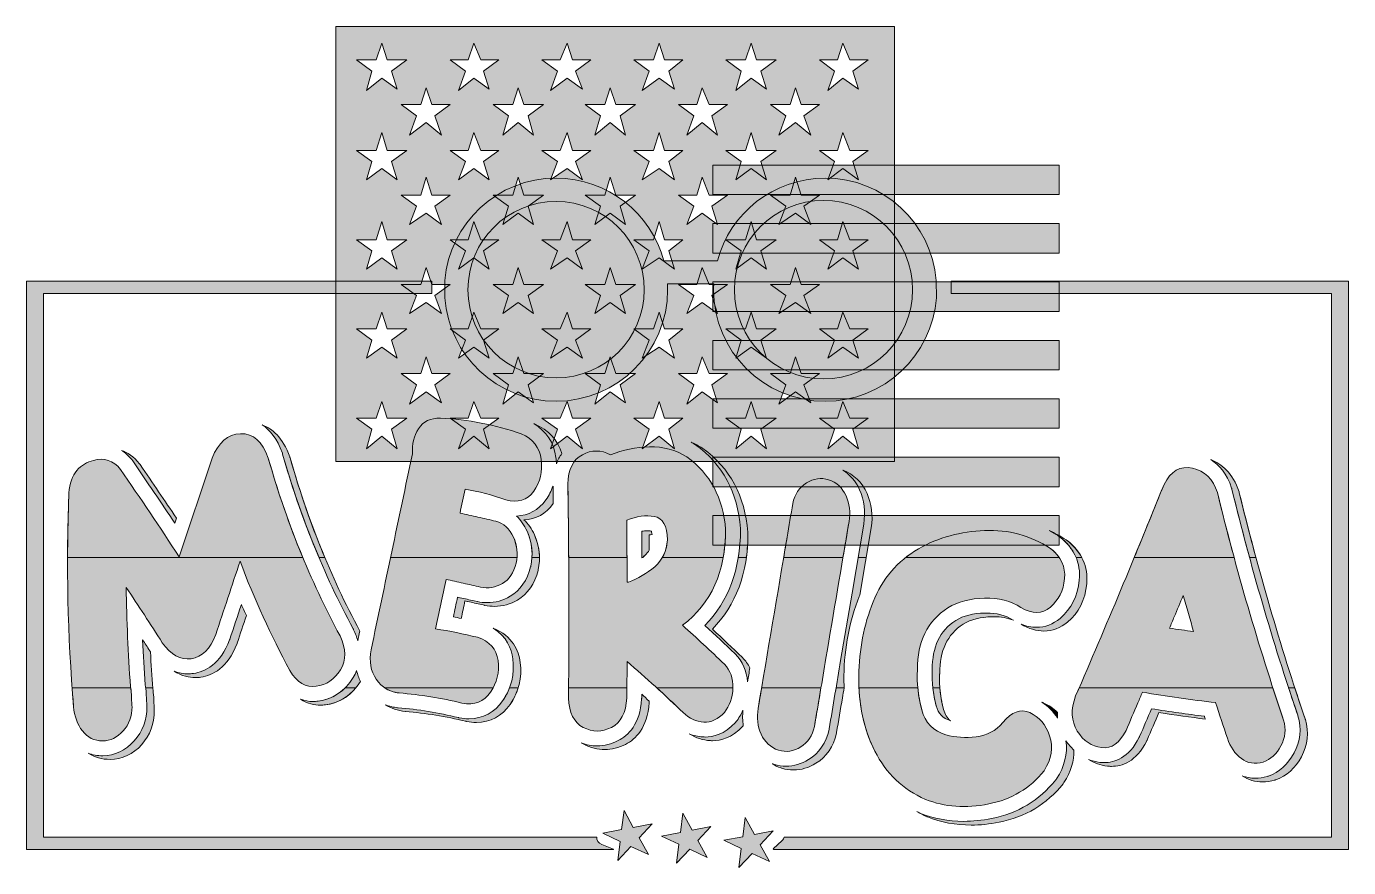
# Model space of a CAD drawing. Header units: inches. Extents: x 50 to 1030, y -795 to -172.
import ezdxf

# ---------------------------------------------------------------- set-up
doc = ezdxf.new("R2010")
doc.units = ezdxf.units.IN
doc.header["$MEASUREMENT"] = 0
doc.layers.add('Layer 1', color=7, linetype='Continuous')

# ---------------------------------------------------------------- blocks, each defined once
blk = doc.blocks.new('block 4')
at = {"layer": 'Layer 1', "true_color": 0x2b568d}
h = blk.add_hatch(color=167, dxfattribs=at)
h.dxf.hatch_style = 2
edge = h.paths.add_edge_path()
edge.add_spline(control_points=[(239.7, -488.42), (239.77, -488.63), (239.84, -488.84), (239.9, -489.06), (252.66, -534.37), (270.26, -577.95), (292.22, -618.58), (292.32, -618.78), (292.42, -618.97), (292.51, -619.17), (293.87, -622.08), (294.86, -624.85), (295.56, -627.48), (296.08, -625.04), (296.59, -622.6), (297.11, -620.15), (275.45, -579.86), (258.05, -536.69), (245.41, -491.81), (245.35, -491.6), (245.29, -491.39), (245.21, -491.18), (240.11, -476.52), (232.02, -470.13), (224.81, -467.47), (230.37, -471.08), (235.88, -477.43), (239.7, -488.42)], knot_values=[0, 0, 0, 0, 1, 1, 1, 2, 2, 2, 3, 3, 3, 4, 4, 4, 5, 5, 5, 6, 6, 6, 7, 7, 7, 8, 8, 8, 9, 9, 9, 9], degree=3, periodic=1)
h = blk.add_hatch(color=167, dxfattribs=at)
h.dxf.hatch_style = 2
edge = h.paths.add_edge_path()
edge.add_spline(control_points=[(372.81, -673.63), (382.07, -675.38), (389.09, -672.64), (393.96, -665.53), (398.82, -658.52), (400.69, -650.64), (399.57, -642.11), (398.35, -633.46), (393.3, -627.77), (384.32, -624.81), (374.03, -622.3), (363.74, -620.22), (353.26, -618.57), (355.88, -606.31), (358.5, -594.06), (361.02, -581.91), (365.23, -582.78), (369.54, -583.77), (373.75, -584.75), (377.96, -585.63), (382.17, -586.61), (386.47, -587.6), (392.37, -588.8), (397.89, -587.93), (402.84, -584.97), (407.8, -582.02), (411.26, -576.98), (413.04, -569.87), (414.44, -563.3), (413.69, -556.84), (410.98, -550.6), (408.18, -544.36), (403.78, -540.42), (397.98, -538.78), (393.49, -537.8), (389.09, -536.7), (384.69, -535.72), (380.2, -534.73), (375.81, -533.75), (371.41, -532.76), (371.97, -529.81), (372.62, -526.85), (373.28, -523.9), (373.84, -520.94), (374.5, -517.98), (375.15, -515.03), (385.25, -516.67), (395.27, -519.3), (405.28, -522.91), (414.35, -525.43), (421.27, -523.35), (426.05, -516.56), (430.82, -509.77), (432.69, -501.89), (431.57, -493.03), (430.44, -484.16), (425.48, -477.81), (416.78, -474.09), (397.23, -467.2), (377.3, -463.37), (356.91, -462.38), (349.52, -462.27), (344.09, -464.9), (340.63, -470.26), (337.17, -475.63), (335.67, -481.75), (336.14, -488.76), (331, -512.95), (325.85, -537.14), (320.8, -561.44), (315.65, -585.63), (310.6, -609.82), (305.45, -634.01), (303.96, -642.65), (305.17, -649.88), (309.29, -655.9), (313.4, -661.92), (319.02, -665.31), (326.32, -666.08), (342.03, -667.28), (357.47, -669.8), (372.81, -673.63)], knot_values=[0, 0, 0, 0, 1, 1, 1, 2, 2, 2, 3, 3, 3, 4, 4, 4, 5, 5, 5, 6, 6, 6, 7, 7, 7, 8, 8, 8, 9, 9, 9, 10, 10, 10, 11, 11, 11, 12, 12, 12, 13, 13, 13, 14, 14, 14, 15, 15, 15, 16, 16, 16, 17, 17, 17, 18, 18, 18, 19, 19, 19, 20, 20, 20, 21, 21, 21, 22, 22, 22, 23, 23, 23, 24, 24, 24, 25, 25, 25, 26, 26, 26, 27, 27, 27, 27], degree=3, periodic=1)
h = blk.add_hatch(color=167, dxfattribs=at)
h.dxf.hatch_style = 2
edge = h.paths.add_edge_path()
edge.add_spline(control_points=[(426.63, -466.71), (426.44, -466.63), (426.25, -466.56), (426.06, -466.49), (435.44, -472.05), (441.11, -480.64), (442.51, -491.64), (442.7, -493.21), (442.82, -494.75), (442.87, -496.27), (443.94, -493.32), (445.31, -490.85), (446.81, -488.72), (443.94, -478.75), (437.09, -471.18), (426.63, -466.71)], knot_values=[0, 0, 0, 0, 1, 1, 1, 2, 2, 2, 3, 3, 3, 4, 4, 4, 5, 5, 5, 5], degree=3, periodic=1)
h = blk.add_hatch(color=167, dxfattribs=at)
h.dxf.hatch_style = 2
edge = h.paths.add_edge_path()
edge.add_spline(control_points=[(264.74, -661.15), (272.41, -660.17), (278.4, -656.12), (282.8, -648.89), (287.1, -641.78), (287.01, -633.46), (282.52, -623.83), (260.16, -582.45), (242.38, -538.56), (229.28, -492.04), (224.98, -479.67), (218.06, -473.65), (208.7, -473.98), (199.25, -474.42), (192.24, -480.44), (187.56, -492.04), (187.56, -492.04), (163.24, -565.16), (163.24, -565.16), (148.92, -543.38), (134.42, -521.82), (119.73, -500.36), (114.31, -493.68), (107.57, -491.5), (99.62, -493.8), (94.85, -494.78), (90.73, -497.3), (87.27, -501.24), (83.9, -505.29), (81.94, -510.76), (81.47, -517.77), (79.41, -570.63), (80.53, -623.5), (84.93, -676.26), (85.58, -683.26), (87.74, -689.28), (91.48, -694.21), (95.22, -699.13), (100.27, -701.54), (106.54, -701.54), (112.25, -701.54), (117.3, -699.13), (121.7, -694.21), (126.09, -689.28), (128.25, -683.37), (128.25, -676.26), (128.15, -675.16), (128.15, -674.18), (128.06, -673.08), (127.97, -671.11), (127.87, -669.03), (127.78, -666.95), (127.69, -664.98), (127.5, -663.12), (127.12, -661.48), (125.35, -636.85), (124.32, -612.33), (123.94, -587.82), (132.92, -601.39), (141.91, -615.07), (150.7, -628.86), (156.97, -637.84), (164.17, -641.78), (172.22, -640.68), (180.17, -639.48), (186.25, -633.57), (190.27, -622.84), (196.26, -604.67), (202.34, -586.61), (208.33, -568.44), (218.9, -596.46), (231.25, -623.5), (245.19, -649.44), (250.52, -658.31), (257.07, -662.25), (264.74, -661.15)], knot_values=[0, 0, 0, 0, 1, 1, 1, 2, 2, 2, 3, 3, 3, 4, 4, 4, 5, 5, 5, 6, 6, 6, 7, 7, 7, 8, 8, 8, 9, 9, 9, 10, 10, 10, 11, 11, 11, 12, 12, 12, 13, 13, 13, 14, 14, 14, 15, 15, 15, 16, 16, 16, 17, 17, 17, 18, 18, 18, 19, 19, 19, 20, 20, 20, 21, 21, 21, 22, 22, 22, 23, 23, 23, 24, 24, 24, 25, 25, 25, 25], degree=3, periodic=1)
h = blk.add_hatch(color=167, dxfattribs=at)
h.dxf.hatch_style = 2
edge = h.paths.add_edge_path()
edge.add_spline(control_points=[(128.29, -493.41), (128.48, -493.64), (128.66, -493.88), (128.83, -494.13), (139.69, -509.99), (149.96, -525.2), (159.93, -540.17), (159.93, -540.17), (161.15, -536.5), (161.15, -536.5), (152.52, -523.6), (143.66, -510.49), (134.34, -496.89), (134.17, -496.64), (133.99, -496.4), (133.8, -496.16), (129.5, -490.87), (124.84, -487.91), (120.48, -486.32), (123.12, -488.01), (125.77, -490.31), (128.29, -493.41)], knot_values=[0, 0, 0, 0, 1, 1, 1, 2, 2, 2, 3, 3, 3, 4, 4, 4, 5, 5, 5, 6, 6, 6, 7, 7, 7, 7], degree=3, periodic=1)
h = blk.add_hatch(color=167, dxfattribs=at)
h.dxf.hatch_style = 2
edge = h.paths.add_edge_path()
edge.add_spline(control_points=[(567.32, -680.53), (571.25, -675.6), (573.4, -669.58), (573.68, -662.46), (573.96, -655.35), (571.81, -649.44), (567.32, -644.73), (557.12, -634.88), (546.83, -625.36), (536.36, -615.95), (557.68, -599.64), (568.26, -576), (568.26, -545.02), (566.39, -521.49), (556.75, -503.54), (539.54, -491.17), (531.21, -485.91), (521.95, -483.4), (511.94, -483.72), (501.83, -484.05), (492.2, -486.02), (482.84, -489.53), (475.92, -485.91), (468.9, -485.91), (462.07, -489.53), (455.24, -493.14), (451.6, -500.36), (451.32, -511.31), (452.16, -564.06), (452.34, -616.93), (451.78, -669.8), (452.16, -680.74), (455.9, -687.97), (462.73, -691.58), (469.65, -695.19), (476.57, -695.19), (483.59, -691.58), (490.61, -687.97), (494.35, -680.74), (495, -669.8), (495.1, -660.82), (495.19, -651.74), (495.19, -642.76), (509.32, -654.91), (523.17, -667.5), (536.73, -680.53), (541.41, -685.01), (546.55, -687.31), (552.07, -687.64), (557.68, -687.97), (562.74, -685.56), (567.32, -680.53)], knot_values=[0, 0, 0, 0, 1, 1, 1, 2, 2, 2, 3, 3, 3, 4, 4, 4, 5, 5, 5, 6, 6, 6, 7, 7, 7, 8, 8, 8, 9, 9, 9, 10, 10, 10, 11, 11, 11, 12, 12, 12, 13, 13, 13, 14, 14, 14, 15, 15, 15, 16, 16, 16, 17, 17, 17, 17], degree=3, periodic=1)
edge = h.paths.add_edge_path()
edge.add_spline(control_points=[(515.68, -572.49), (509.88, -577.53), (503.33, -581.36), (496.22, -583.99), (496.13, -583.99), (496.03, -583.99), (495.94, -583.99), (495.66, -583.88), (495.47, -583.88), (495.28, -583.77), (495.19, -568.55), (495.1, -553.34), (494.91, -538.01), (502.3, -535.06), (509.13, -534.18), (515.4, -535.28), (521.67, -536.37), (524.94, -542.17), (525.13, -552.57), (524.57, -560.78), (521.48, -567.46), (515.68, -572.49)], knot_values=[0, 0, 0, 0, 1, 1, 1, 2, 2, 2, 3, 3, 3, 4, 4, 4, 5, 5, 5, 6, 6, 6, 7, 7, 7, 7], degree=3, periodic=1)
h = blk.add_hatch(color=167, dxfattribs=at)
h.dxf.hatch_style = 2
edge = h.paths.add_edge_path()
edge.add_spline(control_points=[(580.5, -639.56), (573.45, -632.76), (566.16, -625.91), (558.41, -618.81), (575.93, -601.03), (584.8, -577.2), (584.8, -547.78), (584.8, -547.48), (584.79, -547.19), (584.76, -546.9), (582.64, -520.15), (571.44, -499.31), (551.48, -484.97), (551.3, -484.84), (551.12, -484.72), (550.93, -484.6), (548.29, -482.93), (545.57, -481.51), (542.78, -480.3), (543.67, -480.8), (544.55, -481.29), (545.42, -481.84), (545.61, -481.96), (545.79, -482.08), (545.97, -482.21), (565.93, -496.55), (577.12, -517.39), (579.25, -544.15), (579.27, -544.44), (579.28, -544.73), (579.28, -545.02), (579.28, -574.44), (570.42, -598.27), (552.89, -616.05), (560.65, -623.15), (567.94, -630), (574.98, -636.8), (575.09, -636.91), (575.2, -637.01), (575.3, -637.12), (580.7, -642.78), (583.82, -649.85), (584.54, -657.76), (585.11, -654.36), (585.69, -650.92), (586.26, -647.5), (584.83, -644.75), (583.02, -642.19), (580.81, -639.88), (580.71, -639.77), (580.6, -639.66), (580.5, -639.56)], knot_values=[0, 0, 0, 0, 1, 1, 1, 2, 2, 2, 3, 3, 3, 4, 4, 4, 5, 5, 5, 6, 6, 6, 7, 7, 7, 8, 8, 8, 9, 9, 9, 10, 10, 10, 11, 11, 11, 12, 12, 12, 13, 13, 13, 14, 14, 14, 15, 15, 15, 16, 16, 16, 17, 17, 17, 17], degree=3, periodic=1)
h = blk.add_hatch(color=167, dxfattribs=at)
h.dxf.hatch_style = 2
edge = h.paths.add_edge_path()
edge.add_spline(control_points=[(966.82, -717.3), (972.25, -715.33), (976.65, -711.28), (979.92, -705.26), (983.2, -699.24), (983.85, -692.78), (981.89, -686.11), (963.08, -630.94), (946.71, -574.68), (932.77, -517.55), (929.59, -507.48), (923.42, -501.46), (914.34, -499.49), (905.27, -497.52), (898.25, -501.57), (893.2, -511.53), (872.05, -564.17), (850.26, -616.38), (827.71, -668.27), (823.97, -678.34), (824.34, -686.98), (828.93, -694.32), (833.51, -701.65), (839.5, -705.7), (846.98, -706.57), (854.37, -707.45), (860.36, -703.18), (865.04, -693.88), (868.03, -686.98), (870.93, -680.2), (873.83, -673.3), (874.96, -670.78), (876.08, -668.16), (877.2, -665.53), (895.25, -668.49), (913.31, -671.11), (931.46, -673.19), (934.27, -682.06), (937.17, -690.81), (940.16, -699.57), (942.41, -706.14), (945.87, -711.17), (950.55, -714.67), (955.13, -718.18), (960.56, -719.05), (966.82, -717.3)], knot_values=[0, 0, 0, 0, 1, 1, 1, 2, 2, 2, 3, 3, 3, 4, 4, 4, 5, 5, 5, 6, 6, 6, 7, 7, 7, 8, 8, 8, 9, 9, 9, 10, 10, 10, 11, 11, 11, 12, 12, 12, 13, 13, 13, 14, 14, 14, 15, 15, 15, 15], degree=3, periodic=1)
edge = h.paths.add_edge_path()
edge.add_spline(control_points=[(897.31, -618.03), (898.44, -615.18), (899.65, -612.44), (900.78, -609.6), (903.02, -604.34), (905.27, -598.98), (907.42, -593.73), (909.94, -602.7), (912.56, -611.68), (915.18, -620.54), (909.2, -619.78), (903.21, -618.9), (897.31, -618.03)], knot_values=[0, 0, 0, 0, 1, 1, 1, 2, 2, 2, 3, 3, 3, 4, 4, 4, 4], degree=3, periodic=1)
h = blk.add_hatch(color=167, dxfattribs=at)
h.dxf.hatch_style = 2
edge = h.paths.add_edge_path()
edge.add_spline(control_points=[(997.98, -685.75), (997.94, -685.6), (997.89, -685.45), (997.84, -685.31), (979.29, -630.9), (962.86, -574.5), (949, -517.69), (948.94, -517.45), (948.87, -517.22), (948.8, -516.98), (944.36, -502.94), (935.78, -496.29), (927.86, -493.18), (934, -496.99), (939.87, -503.42), (943.29, -514.23), (943.36, -514.46), (943.43, -514.7), (943.48, -514.93), (957.35, -571.75), (973.78, -628.14), (992.32, -682.55), (992.37, -682.7), (992.42, -682.84), (992.47, -682.99), (995.25, -692.46), (994.26, -701.98), (989.61, -710.53), (985.01, -718.99), (978.61, -724.75), (970.59, -727.67), (970.33, -727.76), (970.06, -727.85), (969.79, -727.92), (966.75, -728.77), (963.73, -729.2), (960.84, -729.2), (957.46, -729.2), (954.25, -728.62), (951.23, -727.51), (955.73, -730.45), (960.83, -731.96), (966.35, -731.96), (969.25, -731.96), (972.26, -731.53), (975.31, -730.68), (975.57, -730.6), (975.84, -730.52), (976.1, -730.42), (984.12, -727.51), (990.52, -721.75), (995.12, -713.29), (999.78, -704.74), (1000.76, -695.21), (997.98, -685.75)], knot_values=[0, 0, 0, 0, 1, 1, 1, 2, 2, 2, 3, 3, 3, 4, 4, 4, 5, 5, 5, 6, 6, 6, 7, 7, 7, 8, 8, 8, 9, 9, 9, 10, 10, 10, 11, 11, 11, 12, 12, 12, 13, 13, 13, 14, 14, 14, 15, 15, 15, 16, 16, 16, 17, 17, 17, 18, 18, 18, 18], degree=3, periodic=1)
h = blk.add_hatch(color=167, dxfattribs=at)
h.dxf.hatch_style = 2
edge = h.paths.add_edge_path()
edge.add_spline(control_points=[(623.93, -706.03), (629.26, -702.85), (632.63, -697.71), (634.13, -690.81), (636.94, -673.96), (639.83, -657.1), (642.64, -640.25), (648.35, -606.53), (654.05, -572.82), (659.76, -539.11), (660.88, -532.1), (660.14, -525.76), (657.52, -519.96), (654.9, -514.15), (650.6, -510.1), (644.61, -508.02), (638.99, -506.38), (633.48, -507.15), (628.14, -510.43), (622.81, -513.72), (619.44, -518.75), (618.04, -525.65), (616.63, -533.97), (615.23, -542.39), (613.83, -550.71), (606.62, -592.96), (599.51, -635.21), (592.4, -677.46), (591.28, -684.36), (592.03, -690.81), (594.56, -696.62), (597.17, -702.42), (601.48, -706.36), (607.47, -708.55), (613.17, -710.19), (618.69, -709.31), (623.93, -706.03)], knot_values=[0, 0, 0, 0, 1, 1, 1, 2, 2, 2, 3, 3, 3, 4, 4, 4, 5, 5, 5, 6, 6, 6, 7, 7, 7, 8, 8, 8, 9, 9, 9, 10, 10, 10, 11, 11, 11, 12, 12, 12, 12], degree=3, periodic=1)
h = blk.add_hatch(color=167, dxfattribs=at)
h.dxf.hatch_style = 2
edge = h.paths.add_edge_path()
edge.add_spline(control_points=[(667.32, -594.53), (667.43, -594.25), (667.57, -593.99), (667.68, -593.71), (667.68, -593.71), (676.15, -543.71), (676.15, -543.71), (677.62, -534.5), (676.59, -525.94), (673.08, -518.17), (669.39, -510), (663.15, -504.07), (655.03, -500.89), (660.48, -504.3), (664.76, -509.21), (667.57, -515.42), (671.07, -523.18), (672.11, -531.74), (670.63, -540.95), (670.63, -540.95), (661.99, -592), (661.99, -592), (661.99, -592), (653.52, -642.06), (653.52, -642.06), (652.13, -650.37), (650.73, -658.69), (649.32, -667), (647.87, -675.54), (646.43, -684.08), (645.01, -692.62), (644.98, -692.8), (644.94, -692.98), (644.91, -693.15), (642.76, -703.04), (637.5, -710.74), (629.68, -715.44), (624.41, -718.72), (618.81, -720.38), (613.02, -720.38), (610.17, -720.38), (607.27, -719.96), (604.42, -719.14), (604.17, -719.07), (603.92, -718.99), (603.68, -718.9), (603.35, -718.78), (603.03, -718.62), (602.71, -718.49), (604.71, -719.74), (606.87, -720.81), (609.19, -721.66), (609.44, -721.75), (609.68, -721.83), (609.93, -721.9), (612.78, -722.72), (615.68, -723.14), (618.54, -723.14), (624.32, -723.14), (629.92, -721.47), (635.2, -718.2), (643.01, -713.5), (648.27, -705.8), (650.42, -695.91), (650.46, -695.73), (650.49, -695.56), (650.52, -695.38), (651.94, -686.84), (653.39, -678.3), (654.83, -669.76), (655.25, -667.27), (655.67, -664.79), (656.09, -662.3), (655.96, -659.38), (655.9, -656.43), (655.95, -653.44), (656.25, -632.46), (660.07, -612.65), (667.32, -594.53)], knot_values=[0, 0, 0, 0, 1, 1, 1, 2, 2, 2, 3, 3, 3, 4, 4, 4, 5, 5, 5, 6, 6, 6, 7, 7, 7, 8, 8, 8, 9, 9, 9, 10, 10, 10, 11, 11, 11, 12, 12, 12, 13, 13, 13, 14, 14, 14, 15, 15, 15, 16, 16, 16, 17, 17, 17, 18, 18, 18, 19, 19, 19, 20, 20, 20, 21, 21, 21, 22, 22, 22, 23, 23, 23, 24, 24, 24, 25, 25, 25, 26, 26, 26, 26], degree=3, periodic=1)
h = blk.add_hatch(color=167, dxfattribs=at)
h.dxf.hatch_style = 2
edge = h.paths.add_edge_path()
edge.add_spline(control_points=[(435.07, -522.91), (429.7, -530.53), (422.15, -534.68), (413.18, -534.95), (416.4, -537.92), (419.05, -541.65), (421.04, -546.08), (421.06, -546.12), (421.08, -546.16), (421.1, -546.21), (424.78, -554.68), (425.69, -563.41), (423.82, -572.17), (423.8, -572.29), (423.77, -572.42), (423.74, -572.54), (421.28, -582.39), (416.01, -589.96), (408.49, -594.44), (403.25, -597.57), (397.53, -599.15), (391.49, -599.15), (389.12, -599.15), (386.69, -598.9), (384.27, -598.4), (384.18, -598.39), (384.09, -598.37), (384.01, -598.35), (384.01, -598.35), (381.92, -597.87), (381.92, -597.87), (378.32, -597.04), (374.92, -596.26), (371.5, -595.55), (371.41, -595.53), (371.33, -595.51), (371.24, -595.49), (370.68, -595.36), (370.11, -595.23), (369.53, -595.09), (368.51, -599.94), (367.47, -604.81), (366.44, -609.66), (368.39, -610.02), (370.34, -610.44), (372.29, -610.84), (373.21, -606.52), (374.13, -602.18), (375.04, -597.85), (375.63, -597.98), (376.2, -598.12), (376.75, -598.25), (376.84, -598.27), (376.93, -598.29), (377.01, -598.3), (380.43, -599.02), (383.83, -599.8), (387.43, -600.62), (387.43, -600.62), (389.52, -601.1), (389.52, -601.1), (389.61, -601.12), (389.69, -601.14), (389.78, -601.16), (392.2, -601.65), (394.63, -601.9), (397.01, -601.9), (403.05, -601.9), (408.77, -600.32), (414, -597.2), (421.52, -592.72), (426.79, -585.15), (429.25, -575.29), (429.28, -575.17), (429.31, -575.05), (429.34, -574.93), (431.21, -566.17), (430.29, -557.43), (426.61, -548.96), (426.59, -548.92), (426.57, -548.88), (426.55, -548.83), (424.56, -544.41), (421.91, -540.67), (418.7, -537.71), (427.62, -537.44), (435.14, -533.32), (440.49, -525.78), (440.43, -521.47), (440.38, -517.17), (440.31, -512.87), (439.03, -516.37), (437.3, -519.73), (435.07, -522.91)], knot_values=[0, 0, 0, 0, 1, 1, 1, 2, 2, 2, 3, 3, 3, 4, 4, 4, 5, 5, 5, 6, 6, 6, 7, 7, 7, 8, 8, 8, 9, 9, 9, 10, 10, 10, 11, 11, 11, 12, 12, 12, 13, 13, 13, 14, 14, 14, 15, 15, 15, 16, 16, 16, 17, 17, 17, 18, 18, 18, 19, 19, 19, 20, 20, 20, 21, 21, 21, 22, 22, 22, 23, 23, 23, 24, 24, 24, 25, 25, 25, 26, 26, 26, 27, 27, 27, 28, 28, 28, 29, 29, 29, 30, 30, 30, 31, 31, 31, 31], degree=3, periodic=1)
h = blk.add_hatch(color=167, dxfattribs=at)
h.dxf.hatch_style = 2
edge = h.paths.add_edge_path()
edge.add_spline(control_points=[(513.05, -546.07), (512.09, -545.92), (511.1, -545.85), (510.09, -545.85), (508.79, -545.85), (507.43, -545.97), (506.03, -546.21), (506.1, -552.9), (506.15, -559.55), (506.2, -566.01), (506.97, -565.42), (507.72, -564.8), (508.45, -564.17), (509.78, -563.01), (510.79, -561.69), (511.65, -560.25), (511.62, -556.51), (511.58, -552.75), (511.54, -548.97), (512.3, -548.84), (513.04, -548.75), (513.77, -548.69), (513.54, -547.29), (513.24, -546.48), (513.05, -546.07)], knot_values=[0, 0, 0, 0, 1, 1, 1, 2, 2, 2, 3, 3, 3, 4, 4, 4, 5, 5, 5, 6, 6, 6, 7, 7, 7, 8, 8, 8, 8], degree=3, periodic=1)
h = blk.add_hatch(color=167, dxfattribs=at)
h.dxf.hatch_style = 2
edge = h.paths.add_edge_path()
edge.add_spline(control_points=[(763.24, -748.28), (780.17, -744.99), (793.83, -736.79), (804.31, -723.65), (809.92, -715), (811.33, -706.47), (808.43, -697.93), (805.53, -689.39), (800.66, -683.7), (793.74, -680.63), (786.82, -677.68), (780.17, -679.98), (773.72, -687.86), (768.57, -694.1), (762.02, -697.71), (753.98, -698.59), (746.03, -699.46), (738.45, -699.02), (731.53, -697.16), (722.26, -694.32), (716.28, -688.08), (713.65, -678.45), (711.04, -668.7), (709.91, -658.85), (710.38, -648.89), (710.29, -628.21), (717.77, -612.88), (732.93, -602.92), (740.6, -598.32), (749.67, -596.03), (760.15, -595.81), (770.63, -595.59), (779.61, -598), (787.19, -602.7), (795.52, -607.74), (802.81, -607.63), (808.99, -602.37), (815.16, -597.23), (818.62, -590.22), (819.47, -581.36), (820.31, -572.49), (816.85, -565.05), (809.08, -559.03), (794.11, -549.4), (777.93, -544.91), (760.25, -545.68), (742.56, -546.33), (726.19, -550.82), (711.13, -559.25), (695.6, -568.33), (684.47, -581.47), (677.54, -598.65), (670.71, -615.73), (667.25, -634.01), (666.97, -653.6), (666.69, -674.18), (670.62, -692.78), (678.86, -709.2), (687.18, -725.62), (699.62, -737.55), (716.37, -744.89), (730.68, -750.58), (746.31, -751.67), (763.24, -748.28)], knot_values=[0, 0, 0, 0, 1, 1, 1, 2, 2, 2, 3, 3, 3, 4, 4, 4, 5, 5, 5, 6, 6, 6, 7, 7, 7, 8, 8, 8, 9, 9, 9, 10, 10, 10, 11, 11, 11, 12, 12, 12, 13, 13, 13, 14, 14, 14, 15, 15, 15, 16, 16, 16, 17, 17, 17, 18, 18, 18, 19, 19, 19, 20, 20, 20, 21, 21, 21, 21], degree=3, periodic=1)
h = blk.add_hatch(color=167, dxfattribs=at)
h.dxf.hatch_style = 2
edge = h.paths.add_edge_path()
edge.add_spline(control_points=[(815.84, -550.32), (826.6, -558.66), (831.65, -569.75), (830.44, -582.4), (829.32, -594.25), (824.47, -603.82), (816.13, -610.77), (811.02, -615.13), (804.98, -617.43), (798.66, -617.43), (794.94, -617.43), (791.13, -616.62), (787.25, -615.04), (793.04, -618.47), (798.7, -620.18), (804.18, -620.18), (810.49, -620.18), (816.53, -617.88), (821.65, -613.53), (829.99, -606.58), (834.83, -597.01), (835.96, -585.16), (837.16, -572.51), (832.11, -561.41), (821.35, -553.07), (821.1, -552.87), (820.83, -552.69), (820.56, -552.51), (816.51, -549.91), (812.35, -547.65), (808.11, -545.7), (810.45, -546.96), (812.77, -548.29), (815.05, -549.76), (815.32, -549.93), (815.58, -550.12), (815.84, -550.32)], knot_values=[0, 0, 0, 0, 1, 1, 1, 2, 2, 2, 3, 3, 3, 4, 4, 4, 5, 5, 5, 6, 6, 6, 7, 7, 7, 8, 8, 8, 9, 9, 9, 10, 10, 10, 11, 11, 11, 12, 12, 12, 12], degree=3, periodic=1)
h = blk.add_hatch(color=167, dxfattribs=at)
h.dxf.hatch_style = 2
edge = h.paths.add_edge_path()
edge.add_spline(control_points=[(200.75, -626.29), (200.7, -626.44), (200.65, -626.58), (200.6, -626.72), (193.75, -644.96), (182.28, -650.31), (173.87, -651.59), (173.81, -651.59), (173.76, -651.6), (173.7, -651.61), (172.34, -651.79), (170.97, -651.89), (169.62, -651.89), (166.66, -651.89), (163.15, -651.41), (159.4, -649.99), (165.2, -653.62), (170.77, -654.65), (175.14, -654.65), (176.48, -654.65), (177.86, -654.55), (179.22, -654.37), (179.27, -654.36), (179.33, -654.35), (179.38, -654.34), (187.8, -653.07), (199.27, -647.72), (206.11, -629.47), (206.16, -629.33), (206.21, -629.19), (206.26, -629.05), (208.5, -622.26), (210.75, -615.5), (213, -608.73), (211.77, -605.96), (210.52, -603.2), (209.33, -600.42), (206.46, -609.04), (203.59, -617.65), (200.75, -626.29)], knot_values=[0, 0, 0, 0, 1, 1, 1, 2, 2, 2, 3, 3, 3, 4, 4, 4, 5, 5, 5, 6, 6, 6, 7, 7, 7, 8, 8, 8, 9, 9, 9, 10, 10, 10, 11, 11, 11, 12, 12, 12, 13, 13, 13, 13], degree=3, periodic=1)
h = blk.add_hatch(color=167, dxfattribs=at)
h.dxf.hatch_style = 2
edge = h.paths.add_edge_path()
edge.add_spline(control_points=[(726.92, -651.6), (726.85, -634.82), (732.53, -622.85), (744.3, -615.02), (750.19, -611.55), (757.26, -609.77), (765.9, -609.59), (766.26, -609.58), (766.62, -609.58), (766.97, -609.58), (772.37, -609.58), (777.17, -610.44), (781.52, -612.15), (781.47, -612.12), (781.42, -612.1), (781.37, -612.07), (775.68, -608.54), (769.17, -606.82), (761.46, -606.82), (761.1, -606.82), (760.74, -606.82), (760.38, -606.83), (751.74, -607.01), (744.68, -608.79), (738.79, -612.26), (727.02, -620.09), (721.33, -632.06), (721.41, -648.84), (721.41, -649.03), (721.4, -649.22), (721.4, -649.41), (720.99, -658.08), (721.97, -666.88), (724.29, -675.55), (725.89, -681.41), (729.07, -684.82), (734.59, -686.56), (734.67, -686.59), (734.77, -686.6), (734.85, -686.63), (732.43, -684.69), (730.81, -681.98), (729.81, -678.31), (727.48, -669.64), (726.5, -660.83), (726.91, -652.17), (726.92, -651.98), (726.92, -651.79), (726.92, -651.6)], knot_values=[0, 0, 0, 0, 1, 1, 1, 2, 2, 2, 3, 3, 3, 4, 4, 4, 5, 5, 5, 6, 6, 6, 7, 7, 7, 8, 8, 8, 9, 9, 9, 10, 10, 10, 11, 11, 11, 12, 12, 12, 13, 13, 13, 14, 14, 14, 15, 15, 15, 16, 16, 16, 16], degree=3, periodic=1)
h = blk.add_hatch(color=167, dxfattribs=at)
h.dxf.hatch_style = 2
edge = h.paths.add_edge_path()
edge.add_spline(control_points=[(144.68, -676.96), (144.66, -676.36), (144.63, -675.75), (144.58, -675.13), (144.49, -673.22), (144.4, -671.22), (144.31, -669.21), (144.19, -666.74), (143.95, -664.61), (143.58, -662.7), (142.94, -653.78), (142.42, -644.71), (141.97, -635.6), (141.87, -635.45), (141.76, -635.32), (141.66, -635.18), (141.57, -635.05), (141.48, -634.92), (141.4, -634.79), (139.64, -632.03), (137.88, -629.29), (136.13, -626.58), (136.64, -637.83), (137.28, -648.97), (138.07, -659.95), (138.44, -661.85), (138.68, -663.99), (138.79, -666.46), (138.88, -668.46), (138.97, -670.46), (139.07, -672.37), (139.11, -673), (139.14, -673.6), (139.17, -674.2), (139.19, -674.57), (139.2, -674.95), (139.23, -675.34), (139.26, -675.64), (139.27, -675.95), (139.27, -676.26), (139.27, -686.09), (136.13, -694.6), (129.92, -701.55), (123.49, -708.76), (115.4, -712.57), (106.54, -712.57), (102.65, -712.57), (99.02, -711.9), (95.68, -710.65), (100.38, -713.73), (105.91, -715.32), (112.05, -715.32), (120.91, -715.32), (129, -711.52), (135.44, -704.31), (141.64, -697.36), (144.79, -688.85), (144.79, -679.01), (144.79, -678.71), (144.77, -678.4), (144.75, -678.09), (144.72, -677.7), (144.7, -677.33), (144.68, -676.96)], knot_values=[0, 0, 0, 0, 1, 1, 1, 2, 2, 2, 3, 3, 3, 4, 4, 4, 5, 5, 5, 6, 6, 6, 7, 7, 7, 8, 8, 8, 9, 9, 9, 10, 10, 10, 11, 11, 11, 12, 12, 12, 13, 13, 13, 14, 14, 14, 15, 15, 15, 16, 16, 16, 17, 17, 17, 18, 18, 18, 19, 19, 19, 20, 20, 20, 21, 21, 21, 21], degree=3, periodic=1)
h = blk.add_hatch(color=167, dxfattribs=at)
h.dxf.hatch_style = 2
edge = h.paths.add_edge_path()
edge.add_spline(control_points=[(396.04, -618.11), (406.03, -624.21), (409.47, -633.34), (410.5, -640.67), (411.97, -651.87), (409.39, -662.64), (403.06, -671.75), (397.06, -680.53), (388.39, -685.17), (377.99, -685.17), (375.67, -685.17), (373.24, -684.93), (370.76, -684.46), (370.56, -684.42), (370.35, -684.38), (370.14, -684.33), (355.44, -680.66), (340.41, -678.22), (325.47, -677.07), (325.37, -677.06), (325.27, -677.06), (325.16, -677.04), (321.88, -676.7), (318.8, -675.9), (315.9, -674.77), (320.25, -677.5), (325.21, -679.23), (330.68, -679.8), (330.78, -679.81), (330.88, -679.82), (330.99, -679.83), (345.93, -680.97), (360.96, -683.41), (375.66, -687.08), (375.86, -687.14), (376.07, -687.18), (376.28, -687.22), (378.75, -687.69), (381.18, -687.93), (383.5, -687.93), (393.9, -687.93), (402.57, -683.29), (408.57, -674.51), (414.9, -665.4), (417.49, -654.63), (416.02, -643.43), (414.82, -634.89), (410.34, -623.9), (396.04, -618.11)], knot_values=[0, 0, 0, 0, 1, 1, 1, 2, 2, 2, 3, 3, 3, 4, 4, 4, 5, 5, 5, 6, 6, 6, 7, 7, 7, 8, 8, 8, 9, 9, 9, 10, 10, 10, 11, 11, 11, 12, 12, 12, 13, 13, 13, 14, 14, 14, 15, 15, 15, 16, 16, 16, 16], degree=3, periodic=1)
h = blk.add_hatch(color=167, dxfattribs=at)
h.dxf.hatch_style = 2
edge = h.paths.add_edge_path()
edge.add_spline(control_points=[(292.22, -654.63), (286.13, -664.62), (277.14, -670.66), (266.22, -672.08), (264.9, -672.26), (263.57, -672.36), (262.28, -672.36), (259.57, -672.36), (256.43, -671.95), (253.12, -670.74), (258.41, -674.15), (263.61, -675.11), (267.79, -675.11), (269.09, -675.11), (270.41, -675.02), (271.73, -674.84), (282.58, -673.42), (291.52, -667.45), (297.6, -657.57), (296.35, -654.99), (295.38, -652.28), (294.76, -649.42), (294.01, -651.36), (293.13, -653.11), (292.22, -654.63)], knot_values=[0, 0, 0, 0, 1, 1, 1, 2, 2, 2, 3, 3, 3, 4, 4, 4, 5, 5, 5, 6, 6, 6, 7, 7, 7, 8, 8, 8, 8], degree=3, periodic=1)
h = blk.add_hatch(color=167, dxfattribs=at)
h.dxf.hatch_style = 2
edge = h.paths.add_edge_path()
edge.add_spline(control_points=[(506.03, -669.91), (506.03, -670.09), (506.02, -670.28), (506.01, -670.46), (504.89, -689.2), (495.94, -697.62), (488.64, -701.39), (483.57, -703.99), (478.35, -705.32), (473.12, -705.32), (469.1, -705.32), (465.09, -704.52), (461.15, -702.95), (461.8, -703.36), (462.45, -703.75), (463.09, -704.09), (468.18, -706.74), (473.39, -708.07), (478.64, -708.07), (483.86, -708.07), (489.08, -706.75), (494.15, -704.14), (501.46, -700.38), (510.41, -691.96), (511.53, -673.21), (511.54, -673.03), (511.54, -672.85), (511.54, -672.67), (511.55, -672.47), (511.55, -672.27), (511.55, -672.07), (509.72, -670.39), (507.9, -668.7), (506.06, -667.04), (506.05, -668), (506.04, -668.96), (506.03, -669.91)], knot_values=[0, 0, 0, 0, 1, 1, 1, 2, 2, 2, 3, 3, 3, 4, 4, 4, 5, 5, 5, 6, 6, 6, 7, 7, 7, 8, 8, 8, 9, 9, 9, 10, 10, 10, 11, 11, 11, 12, 12, 12, 12], degree=3, periodic=1)
h = blk.add_hatch(color=167, dxfattribs=at)
h.dxf.hatch_style = 2
edge = h.paths.add_edge_path()
edge.add_spline(control_points=[(803.58, -673.25), (803.25, -673.11), (802.92, -673.01), (802.59, -672.88), (807.35, -675.83), (811.27, -679.81), (814.36, -684.79), (814.21, -683.36), (814.16, -681.9), (814.19, -680.42), (811.17, -677.46), (807.69, -675.07), (803.71, -673.31), (803.67, -673.29), (803.62, -673.27), (803.58, -673.25)], knot_values=[0, 0, 0, 0, 1, 1, 1, 2, 2, 2, 3, 3, 3, 4, 4, 4, 5, 5, 5, 5], degree=3, periodic=1)
h = blk.add_hatch(color=167, dxfattribs=at)
h.dxf.hatch_style = 2
edge = h.paths.add_edge_path()
edge.add_spline(control_points=[(581.1, -678.9), (579.75, -681.93), (578.04, -684.77), (575.94, -687.4), (575.79, -687.59), (575.64, -687.77), (575.48, -687.95), (567.39, -696.83), (558.83, -698.7), (553.08, -698.7), (552.53, -698.7), (551.98, -698.68), (551.42, -698.65), (547.89, -698.44), (544.51, -697.67), (541.28, -696.4), (546.1, -699.37), (551.33, -701.07), (556.93, -701.4), (557.5, -701.44), (558.05, -701.45), (558.59, -701.45), (564.35, -701.45), (572.9, -699.59), (580.99, -690.71), (581.12, -690.57), (581.24, -690.42), (581.36, -690.27), (580.81, -686.6), (580.72, -682.8), (581.1, -678.9)], knot_values=[0, 0, 0, 0, 1, 1, 1, 2, 2, 2, 3, 3, 3, 4, 4, 4, 5, 5, 5, 6, 6, 6, 7, 7, 7, 8, 8, 8, 9, 9, 9, 10, 10, 10, 10], degree=3, periodic=1)
h = blk.add_hatch(color=167, dxfattribs=at)
h.dxf.hatch_style = 2
edge = h.paths.add_edge_path()
edge.add_spline(control_points=[(883.91, -677.78), (881.07, -684.54), (878.2, -691.25), (875.15, -698.27), (875.07, -698.46), (874.98, -698.65), (874.89, -698.83), (867.05, -714.44), (856.4, -717.71), (848.84, -717.71), (847.8, -717.71), (846.74, -717.65), (845.7, -717.53), (842.74, -717.18), (839.93, -716.43), (837.25, -715.37), (841.45, -718.02), (846.13, -719.69), (851.22, -720.28), (852.25, -720.41), (853.32, -720.47), (854.36, -720.47), (861.91, -720.47), (872.56, -717.19), (880.4, -701.59), (880.5, -701.4), (880.58, -701.22), (880.67, -701.03), (883.72, -694), (886.58, -687.3), (889.43, -680.53), (901.56, -682.45), (912.92, -684.07), (923.83, -685.45), (923.59, -684.74), (923.35, -684.01), (923.12, -683.31), (910.77, -681.8), (897.83, -679.97), (883.91, -677.78)], knot_values=[0, 0, 0, 0, 1, 1, 1, 2, 2, 2, 3, 3, 3, 4, 4, 4, 5, 5, 5, 6, 6, 6, 7, 7, 7, 8, 8, 8, 9, 9, 9, 10, 10, 10, 11, 11, 11, 12, 12, 12, 13, 13, 13, 13], degree=3, periodic=1)
h = blk.add_hatch(color=167, dxfattribs=at)
h.dxf.hatch_style = 2
edge = h.paths.add_edge_path()
edge.add_spline(control_points=[(813.56, -729.65), (813.36, -729.96), (813.15, -730.25), (812.93, -730.53), (800.81, -745.71), (784.8, -755.33), (765.41, -759.09), (758.34, -760.51), (751.37, -761.22), (744.68, -761.22), (733.35, -761.22), (722.46, -759.17), (712.29, -755.13), (712.18, -755.09), (712.06, -755.04), (711.94, -754.99), (711.26, -754.69), (710.63, -754.33), (709.97, -754.02), (712.38, -755.35), (714.87, -756.61), (717.46, -757.74), (717.57, -757.79), (717.69, -757.84), (717.81, -757.89), (727.97, -761.93), (738.87, -763.98), (750.19, -763.98), (756.88, -763.98), (763.85, -763.26), (770.92, -761.85), (790.32, -758.09), (806.33, -748.47), (818.44, -733.28), (818.67, -733), (818.88, -732.71), (819.07, -732.41), (824.21, -724.49), (826.61, -716.45), (826.37, -708.4), (824.25, -706.4), (822.28, -704.12), (820.52, -701.52), (821.86, -710.96), (819.57, -720.39), (813.56, -729.65)], knot_values=[0, 0, 0, 0, 1, 1, 1, 2, 2, 2, 3, 3, 3, 4, 4, 4, 5, 5, 5, 6, 6, 6, 7, 7, 7, 8, 8, 8, 9, 9, 9, 10, 10, 10, 11, 11, 11, 12, 12, 12, 13, 13, 13, 14, 14, 14, 15, 15, 15, 15], degree=3, periodic=1)
at = {"layer": 'Layer 1', "lineweight": 0}
for points, knots in [([(239.7, -488.42), (239.77, -488.63), (239.84, -488.84), (239.9, -489.06), (252.66, -534.37), (270.26, -577.95), (292.22, -618.58), (292.32, -618.78), (292.42, -618.97), (292.51, -619.17), (293.87, -622.08), (294.86, -624.85), (295.56, -627.48), (296.08, -625.04), (296.59, -622.6), (297.11, -620.15), (275.45, -579.86), (258.05, -536.69), (245.41, -491.81), (245.35, -491.6), (245.29, -491.39), (245.21, -491.18), (240.11, -476.52), (232.02, -470.13), (224.81, -467.47), (230.37, -471.08), (235.88, -477.43), (239.7, -488.42)], [0, 0, 0, 0, 1, 1, 1, 2, 2, 2, 3, 3, 3, 4, 4, 4, 5, 5, 5, 6, 6, 6, 7, 7, 7, 8, 8, 8, 9, 9, 9, 9]), ([(372.81, -673.63), (382.07, -675.38), (389.09, -672.64), (393.96, -665.53), (398.82, -658.52), (400.69, -650.64), (399.57, -642.11), (398.35, -633.46), (393.3, -627.77), (384.32, -624.81), (374.03, -622.3), (363.74, -620.22), (353.26, -618.57), (355.88, -606.31), (358.5, -594.06), (361.02, -581.91), (365.23, -582.78), (369.54, -583.77), (373.75, -584.75), (377.96, -585.63), (382.17, -586.61), (386.47, -587.6), (392.37, -588.8), (397.89, -587.93), (402.84, -584.97), (407.8, -582.02), (411.26, -576.98), (413.04, -569.87), (414.44, -563.3), (413.69, -556.84), (410.98, -550.6), (408.18, -544.36), (403.78, -540.42), (397.98, -538.78), (393.49, -537.8), (389.09, -536.7), (384.69, -535.72), (380.2, -534.73), (375.81, -533.75), (371.41, -532.76), (371.97, -529.81), (372.62, -526.85), (373.28, -523.9), (373.84, -520.94), (374.5, -517.98), (375.15, -515.03), (385.25, -516.67), (395.27, -519.3), (405.28, -522.91), (414.35, -525.43), (421.27, -523.35), (426.05, -516.56), (430.82, -509.77), (432.69, -501.89), (431.57, -493.03), (430.44, -484.16), (425.48, -477.81), (416.78, -474.09), (397.23, -467.2), (377.3, -463.37), (356.91, -462.38), (349.52, -462.27), (344.09, -464.9), (340.63, -470.26), (337.17, -475.63), (335.67, -481.75), (336.14, -488.76), (331, -512.95), (325.85, -537.14), (320.8, -561.44), (315.65, -585.63), (310.6, -609.82), (305.45, -634.01), (303.96, -642.65), (305.17, -649.88), (309.29, -655.9), (313.4, -661.92), (319.02, -665.31), (326.32, -666.08), (342.03, -667.28), (357.47, -669.8), (372.81, -673.63)], [0, 0, 0, 0, 1, 1, 1, 2, 2, 2, 3, 3, 3, 4, 4, 4, 5, 5, 5, 6, 6, 6, 7, 7, 7, 8, 8, 8, 9, 9, 9, 10, 10, 10, 11, 11, 11, 12, 12, 12, 13, 13, 13, 14, 14, 14, 15, 15, 15, 16, 16, 16, 17, 17, 17, 18, 18, 18, 19, 19, 19, 20, 20, 20, 21, 21, 21, 22, 22, 22, 23, 23, 23, 24, 24, 24, 25, 25, 25, 26, 26, 26, 27, 27, 27, 27]), ([(426.63, -466.71), (426.44, -466.63), (426.25, -466.56), (426.06, -466.49), (435.44, -472.05), (441.11, -480.64), (442.51, -491.64), (442.7, -493.21), (442.82, -494.75), (442.87, -496.27), (443.94, -493.32), (445.31, -490.85), (446.81, -488.72), (443.94, -478.75), (437.09, -471.18), (426.63, -466.71)], [0, 0, 0, 0, 1, 1, 1, 2, 2, 2, 3, 3, 3, 4, 4, 4, 5, 5, 5, 5]), ([(264.74, -661.15), (272.41, -660.17), (278.4, -656.12), (282.8, -648.89), (287.1, -641.78), (287.01, -633.46), (282.52, -623.83), (260.16, -582.45), (242.38, -538.56), (229.28, -492.04), (224.98, -479.67), (218.06, -473.65), (208.7, -473.98), (199.25, -474.42), (192.24, -480.44), (187.56, -492.04), (187.56, -492.04), (163.24, -565.16), (163.24, -565.16), (148.92, -543.38), (134.42, -521.82), (119.73, -500.36), (114.31, -493.68), (107.57, -491.5), (99.62, -493.8), (94.85, -494.78), (90.73, -497.3), (87.27, -501.24), (83.9, -505.29), (81.94, -510.76), (81.47, -517.77), (79.41, -570.63), (80.53, -623.5), (84.93, -676.26), (85.58, -683.26), (87.74, -689.28), (91.48, -694.21), (95.22, -699.13), (100.27, -701.54), (106.54, -701.54), (112.25, -701.54), (117.3, -699.13), (121.7, -694.21), (126.09, -689.28), (128.25, -683.37), (128.25, -676.26), (128.15, -675.16), (128.15, -674.18), (128.06, -673.08), (127.97, -671.11), (127.87, -669.03), (127.78, -666.95), (127.69, -664.98), (127.5, -663.12), (127.12, -661.48), (125.35, -636.85), (124.32, -612.33), (123.94, -587.82), (132.92, -601.39), (141.91, -615.07), (150.7, -628.86), (156.97, -637.84), (164.17, -641.78), (172.22, -640.68), (180.17, -639.48), (186.25, -633.57), (190.27, -622.84), (196.26, -604.67), (202.34, -586.61), (208.33, -568.44), (218.9, -596.46), (231.25, -623.5), (245.19, -649.44), (250.52, -658.31), (257.07, -662.25), (264.74, -661.15)], [0, 0, 0, 0, 1, 1, 1, 2, 2, 2, 3, 3, 3, 4, 4, 4, 5, 5, 5, 6, 6, 6, 7, 7, 7, 8, 8, 8, 9, 9, 9, 10, 10, 10, 11, 11, 11, 12, 12, 12, 13, 13, 13, 14, 14, 14, 15, 15, 15, 16, 16, 16, 17, 17, 17, 18, 18, 18, 19, 19, 19, 20, 20, 20, 21, 21, 21, 22, 22, 22, 23, 23, 23, 24, 24, 24, 25, 25, 25, 25]), ([(128.29, -493.41), (128.48, -493.64), (128.66, -493.88), (128.83, -494.13), (139.69, -509.99), (149.96, -525.2), (159.93, -540.17), (159.93, -540.17), (161.15, -536.5), (161.15, -536.5), (152.52, -523.6), (143.66, -510.49), (134.34, -496.89), (134.17, -496.64), (133.99, -496.4), (133.8, -496.16), (129.5, -490.87), (124.84, -487.91), (120.48, -486.32), (123.12, -488.01), (125.77, -490.31), (128.29, -493.41)], [0, 0, 0, 0, 1, 1, 1, 2, 2, 2, 3, 3, 3, 4, 4, 4, 5, 5, 5, 6, 6, 6, 7, 7, 7, 7]), ([(567.32, -680.53), (571.25, -675.6), (573.4, -669.58), (573.68, -662.46), (573.96, -655.35), (571.81, -649.44), (567.32, -644.73), (557.12, -634.88), (546.83, -625.36), (536.36, -615.95), (557.68, -599.64), (568.26, -576), (568.26, -545.02), (566.39, -521.49), (556.75, -503.54), (539.54, -491.17), (531.21, -485.91), (521.95, -483.4), (511.94, -483.72), (501.83, -484.05), (492.2, -486.02), (482.84, -489.53), (475.92, -485.91), (468.9, -485.91), (462.07, -489.53), (455.24, -493.14), (451.6, -500.36), (451.32, -511.31), (452.16, -564.06), (452.34, -616.93), (451.78, -669.8), (452.16, -680.74), (455.9, -687.97), (462.73, -691.58), (469.65, -695.19), (476.57, -695.19), (483.59, -691.58), (490.61, -687.97), (494.35, -680.74), (495, -669.8), (495.1, -660.82), (495.19, -651.74), (495.19, -642.76), (509.32, -654.91), (523.17, -667.5), (536.73, -680.53), (541.41, -685.01), (546.55, -687.31), (552.07, -687.64), (557.68, -687.97), (562.74, -685.56), (567.32, -680.53)], [0, 0, 0, 0, 1, 1, 1, 2, 2, 2, 3, 3, 3, 4, 4, 4, 5, 5, 5, 6, 6, 6, 7, 7, 7, 8, 8, 8, 9, 9, 9, 10, 10, 10, 11, 11, 11, 12, 12, 12, 13, 13, 13, 14, 14, 14, 15, 15, 15, 16, 16, 16, 17, 17, 17, 17]), ([(580.5, -639.56), (573.45, -632.76), (566.16, -625.91), (558.41, -618.81), (575.93, -601.03), (584.8, -577.2), (584.8, -547.78), (584.8, -547.48), (584.79, -547.19), (584.76, -546.9), (582.64, -520.15), (571.44, -499.31), (551.48, -484.97), (551.3, -484.84), (551.12, -484.72), (550.93, -484.6), (548.29, -482.93), (545.57, -481.51), (542.78, -480.3), (543.67, -480.8), (544.55, -481.29), (545.42, -481.84), (545.61, -481.96), (545.79, -482.08), (545.97, -482.21), (565.93, -496.55), (577.12, -517.39), (579.25, -544.15), (579.27, -544.44), (579.28, -544.73), (579.28, -545.02), (579.28, -574.44), (570.42, -598.27), (552.89, -616.05), (560.65, -623.15), (567.94, -630), (574.98, -636.8), (575.09, -636.91), (575.2, -637.01), (575.3, -637.12), (580.7, -642.78), (583.82, -649.85), (584.54, -657.76), (585.11, -654.36), (585.69, -650.92), (586.26, -647.5), (584.83, -644.75), (583.02, -642.19), (580.81, -639.88), (580.71, -639.77), (580.6, -639.66), (580.5, -639.56)], [0, 0, 0, 0, 1, 1, 1, 2, 2, 2, 3, 3, 3, 4, 4, 4, 5, 5, 5, 6, 6, 6, 7, 7, 7, 8, 8, 8, 9, 9, 9, 10, 10, 10, 11, 11, 11, 12, 12, 12, 13, 13, 13, 14, 14, 14, 15, 15, 15, 16, 16, 16, 17, 17, 17, 17]), ([(966.82, -717.3), (972.25, -715.33), (976.65, -711.28), (979.92, -705.26), (983.2, -699.24), (983.85, -692.78), (981.89, -686.11), (963.08, -630.94), (946.71, -574.68), (932.77, -517.55), (929.59, -507.48), (923.42, -501.46), (914.34, -499.49), (905.27, -497.52), (898.25, -501.57), (893.2, -511.53), (872.05, -564.17), (850.26, -616.38), (827.71, -668.27), (823.97, -678.34), (824.34, -686.98), (828.93, -694.32), (833.51, -701.65), (839.5, -705.7), (846.98, -706.57), (854.37, -707.45), (860.36, -703.18), (865.04, -693.88), (868.03, -686.98), (870.93, -680.2), (873.83, -673.3), (874.96, -670.78), (876.08, -668.16), (877.2, -665.53), (895.25, -668.49), (913.31, -671.11), (931.46, -673.19), (934.27, -682.06), (937.17, -690.81), (940.16, -699.57), (942.41, -706.14), (945.87, -711.17), (950.55, -714.67), (955.13, -718.18), (960.56, -719.05), (966.82, -717.3)], [0, 0, 0, 0, 1, 1, 1, 2, 2, 2, 3, 3, 3, 4, 4, 4, 5, 5, 5, 6, 6, 6, 7, 7, 7, 8, 8, 8, 9, 9, 9, 10, 10, 10, 11, 11, 11, 12, 12, 12, 13, 13, 13, 14, 14, 14, 15, 15, 15, 15]), ([(997.98, -685.75), (997.94, -685.6), (997.89, -685.45), (997.84, -685.31), (979.29, -630.9), (962.86, -574.5), (949, -517.69), (948.94, -517.45), (948.87, -517.22), (948.8, -516.98), (944.36, -502.94), (935.78, -496.29), (927.86, -493.18), (934, -496.99), (939.87, -503.42), (943.29, -514.23), (943.36, -514.46), (943.43, -514.7), (943.48, -514.93), (957.35, -571.75), (973.78, -628.14), (992.32, -682.55), (992.37, -682.7), (992.42, -682.84), (992.47, -682.99), (995.25, -692.46), (994.26, -701.98), (989.61, -710.53), (985.01, -718.99), (978.61, -724.75), (970.59, -727.67), (970.33, -727.76), (970.06, -727.85), (969.79, -727.92), (966.75, -728.77), (963.73, -729.2), (960.84, -729.2), (957.46, -729.2), (954.25, -728.62), (951.23, -727.51), (955.73, -730.45), (960.83, -731.96), (966.35, -731.96), (969.25, -731.96), (972.26, -731.53), (975.31, -730.68), (975.57, -730.6), (975.84, -730.52), (976.1, -730.42), (984.12, -727.51), (990.52, -721.75), (995.12, -713.29), (999.78, -704.74), (1000.76, -695.21), (997.98, -685.75)], [0, 0, 0, 0, 1, 1, 1, 2, 2, 2, 3, 3, 3, 4, 4, 4, 5, 5, 5, 6, 6, 6, 7, 7, 7, 8, 8, 8, 9, 9, 9, 10, 10, 10, 11, 11, 11, 12, 12, 12, 13, 13, 13, 14, 14, 14, 15, 15, 15, 16, 16, 16, 17, 17, 17, 18, 18, 18, 18]), ([(623.93, -706.03), (629.26, -702.85), (632.63, -697.71), (634.13, -690.81), (636.94, -673.96), (639.83, -657.1), (642.64, -640.25), (648.35, -606.53), (654.05, -572.82), (659.76, -539.11), (660.88, -532.1), (660.14, -525.76), (657.52, -519.96), (654.9, -514.15), (650.6, -510.1), (644.61, -508.02), (638.99, -506.38), (633.48, -507.15), (628.14, -510.43), (622.81, -513.72), (619.44, -518.75), (618.04, -525.65), (616.63, -533.97), (615.23, -542.39), (613.83, -550.71), (606.62, -592.96), (599.51, -635.21), (592.4, -677.46), (591.28, -684.36), (592.03, -690.81), (594.56, -696.62), (597.17, -702.42), (601.48, -706.36), (607.47, -708.55), (613.17, -710.19), (618.69, -709.31), (623.93, -706.03)], [0, 0, 0, 0, 1, 1, 1, 2, 2, 2, 3, 3, 3, 4, 4, 4, 5, 5, 5, 6, 6, 6, 7, 7, 7, 8, 8, 8, 9, 9, 9, 10, 10, 10, 11, 11, 11, 12, 12, 12, 12]), ([(667.32, -594.53), (667.43, -594.25), (667.57, -593.99), (667.68, -593.71), (667.68, -593.71), (676.15, -543.71), (676.15, -543.71), (677.62, -534.5), (676.59, -525.94), (673.08, -518.17), (669.39, -510), (663.15, -504.07), (655.03, -500.89), (660.48, -504.3), (664.76, -509.21), (667.57, -515.42), (671.07, -523.18), (672.11, -531.74), (670.63, -540.95), (670.63, -540.95), (661.99, -592), (661.99, -592), (661.99, -592), (653.52, -642.06), (653.52, -642.06), (652.13, -650.37), (650.73, -658.69), (649.32, -667), (647.87, -675.54), (646.43, -684.08), (645.01, -692.62), (644.98, -692.8), (644.94, -692.98), (644.91, -693.15), (642.76, -703.04), (637.5, -710.74), (629.68, -715.44), (624.41, -718.72), (618.81, -720.38), (613.02, -720.38), (610.17, -720.38), (607.27, -719.96), (604.42, -719.14), (604.17, -719.07), (603.92, -718.99), (603.68, -718.9), (603.35, -718.78), (603.03, -718.62), (602.71, -718.49), (604.71, -719.74), (606.87, -720.81), (609.19, -721.66), (609.44, -721.75), (609.68, -721.83), (609.93, -721.9), (612.78, -722.72), (615.68, -723.14), (618.54, -723.14), (624.32, -723.14), (629.92, -721.47), (635.2, -718.2), (643.01, -713.5), (648.27, -705.8), (650.42, -695.91), (650.46, -695.73), (650.49, -695.56), (650.52, -695.38), (651.94, -686.84), (653.39, -678.3), (654.83, -669.76), (655.25, -667.27), (655.67, -664.79), (656.09, -662.3), (655.96, -659.38), (655.9, -656.43), (655.95, -653.44), (656.25, -632.46), (660.07, -612.65), (667.32, -594.53)], [0, 0, 0, 0, 1, 1, 1, 2, 2, 2, 3, 3, 3, 4, 4, 4, 5, 5, 5, 6, 6, 6, 7, 7, 7, 8, 8, 8, 9, 9, 9, 10, 10, 10, 11, 11, 11, 12, 12, 12, 13, 13, 13, 14, 14, 14, 15, 15, 15, 16, 16, 16, 17, 17, 17, 18, 18, 18, 19, 19, 19, 20, 20, 20, 21, 21, 21, 22, 22, 22, 23, 23, 23, 24, 24, 24, 25, 25, 25, 26, 26, 26, 26]), ([(435.07, -522.91), (429.7, -530.53), (422.15, -534.68), (413.18, -534.95), (416.4, -537.92), (419.05, -541.65), (421.04, -546.08), (421.06, -546.12), (421.08, -546.16), (421.1, -546.21), (424.78, -554.68), (425.69, -563.41), (423.82, -572.17), (423.8, -572.29), (423.77, -572.42), (423.74, -572.54), (421.28, -582.39), (416.01, -589.96), (408.49, -594.44), (403.25, -597.57), (397.53, -599.15), (391.49, -599.15), (389.12, -599.15), (386.69, -598.9), (384.27, -598.4), (384.18, -598.39), (384.09, -598.37), (384.01, -598.35), (384.01, -598.35), (381.92, -597.87), (381.92, -597.87), (378.32, -597.04), (374.92, -596.26), (371.5, -595.55), (371.41, -595.53), (371.33, -595.51), (371.24, -595.49), (370.68, -595.36), (370.11, -595.23), (369.53, -595.09), (368.51, -599.94), (367.47, -604.81), (366.44, -609.66), (368.39, -610.02), (370.34, -610.44), (372.29, -610.84), (373.21, -606.52), (374.13, -602.18), (375.04, -597.85), (375.63, -597.98), (376.2, -598.12), (376.75, -598.25), (376.84, -598.27), (376.93, -598.29), (377.01, -598.3), (380.43, -599.02), (383.83, -599.8), (387.43, -600.62), (387.43, -600.62), (389.52, -601.1), (389.52, -601.1), (389.61, -601.12), (389.69, -601.14), (389.78, -601.16), (392.2, -601.65), (394.63, -601.9), (397.01, -601.9), (403.05, -601.9), (408.77, -600.32), (414, -597.2), (421.52, -592.72), (426.79, -585.15), (429.25, -575.29), (429.28, -575.17), (429.31, -575.05), (429.34, -574.93), (431.21, -566.17), (430.29, -557.43), (426.61, -548.96), (426.59, -548.92), (426.57, -548.88), (426.55, -548.83), (424.56, -544.41), (421.91, -540.67), (418.7, -537.71), (427.62, -537.44), (435.14, -533.32), (440.49, -525.78), (440.43, -521.47), (440.38, -517.17), (440.31, -512.87), (439.03, -516.37), (437.3, -519.73), (435.07, -522.91)], [0, 0, 0, 0, 1, 1, 1, 2, 2, 2, 3, 3, 3, 4, 4, 4, 5, 5, 5, 6, 6, 6, 7, 7, 7, 8, 8, 8, 9, 9, 9, 10, 10, 10, 11, 11, 11, 12, 12, 12, 13, 13, 13, 14, 14, 14, 15, 15, 15, 16, 16, 16, 17, 17, 17, 18, 18, 18, 19, 19, 19, 20, 20, 20, 21, 21, 21, 22, 22, 22, 23, 23, 23, 24, 24, 24, 25, 25, 25, 26, 26, 26, 27, 27, 27, 28, 28, 28, 29, 29, 29, 30, 30, 30, 31, 31, 31, 31]), ([(515.68, -572.49), (509.88, -577.53), (503.33, -581.36), (496.22, -583.99), (496.13, -583.99), (496.03, -583.99), (495.94, -583.99), (495.66, -583.88), (495.47, -583.88), (495.28, -583.77), (495.19, -568.55), (495.1, -553.34), (494.91, -538.01), (502.3, -535.06), (509.13, -534.18), (515.4, -535.28), (521.67, -536.37), (524.94, -542.17), (525.13, -552.57), (524.57, -560.78), (521.48, -567.46), (515.68, -572.49)], [0, 0, 0, 0, 1, 1, 1, 2, 2, 2, 3, 3, 3, 4, 4, 4, 5, 5, 5, 6, 6, 6, 7, 7, 7, 7]), ([(513.05, -546.07), (512.09, -545.92), (511.1, -545.85), (510.09, -545.85), (508.79, -545.85), (507.43, -545.97), (506.03, -546.21), (506.1, -552.9), (506.15, -559.55), (506.2, -566.01), (506.97, -565.42), (507.72, -564.8), (508.45, -564.17), (509.78, -563.01), (510.79, -561.69), (511.65, -560.25), (511.62, -556.51), (511.58, -552.75), (511.54, -548.97), (512.3, -548.84), (513.04, -548.75), (513.77, -548.69), (513.54, -547.29), (513.24, -546.48), (513.05, -546.07)], [0, 0, 0, 0, 1, 1, 1, 2, 2, 2, 3, 3, 3, 4, 4, 4, 5, 5, 5, 6, 6, 6, 7, 7, 7, 8, 8, 8, 8]), ([(763.24, -748.28), (780.17, -744.99), (793.83, -736.79), (804.31, -723.65), (809.92, -715), (811.33, -706.47), (808.43, -697.93), (805.53, -689.39), (800.66, -683.7), (793.74, -680.63), (786.82, -677.68), (780.17, -679.98), (773.72, -687.86), (768.57, -694.1), (762.02, -697.71), (753.98, -698.59), (746.03, -699.46), (738.45, -699.02), (731.53, -697.16), (722.26, -694.32), (716.28, -688.08), (713.65, -678.45), (711.04, -668.7), (709.91, -658.85), (710.38, -648.89), (710.29, -628.21), (717.77, -612.88), (732.93, -602.92), (740.6, -598.32), (749.67, -596.03), (760.15, -595.81), (770.63, -595.59), (779.61, -598), (787.19, -602.7), (795.52, -607.74), (802.81, -607.63), (808.99, -602.37), (815.16, -597.23), (818.62, -590.22), (819.47, -581.36), (820.31, -572.49), (816.85, -565.05), (809.08, -559.03), (794.11, -549.4), (777.93, -544.91), (760.25, -545.68), (742.56, -546.33), (726.19, -550.82), (711.13, -559.25), (695.6, -568.33), (684.47, -581.47), (677.54, -598.65), (670.71, -615.73), (667.25, -634.01), (666.97, -653.6), (666.69, -674.18), (670.62, -692.78), (678.86, -709.2), (687.18, -725.62), (699.62, -737.55), (716.37, -744.89), (730.68, -750.58), (746.31, -751.67), (763.24, -748.28)], [0, 0, 0, 0, 1, 1, 1, 2, 2, 2, 3, 3, 3, 4, 4, 4, 5, 5, 5, 6, 6, 6, 7, 7, 7, 8, 8, 8, 9, 9, 9, 10, 10, 10, 11, 11, 11, 12, 12, 12, 13, 13, 13, 14, 14, 14, 15, 15, 15, 16, 16, 16, 17, 17, 17, 18, 18, 18, 19, 19, 19, 20, 20, 20, 21, 21, 21, 21]), ([(815.84, -550.32), (826.6, -558.66), (831.65, -569.75), (830.44, -582.4), (829.32, -594.25), (824.47, -603.82), (816.13, -610.77), (811.02, -615.13), (804.98, -617.43), (798.66, -617.43), (794.94, -617.43), (791.13, -616.62), (787.25, -615.04), (793.04, -618.47), (798.7, -620.18), (804.18, -620.18), (810.49, -620.18), (816.53, -617.88), (821.65, -613.53), (829.99, -606.58), (834.83, -597.01), (835.96, -585.16), (837.16, -572.51), (832.11, -561.41), (821.35, -553.07), (821.1, -552.87), (820.83, -552.69), (820.56, -552.51), (816.51, -549.91), (812.35, -547.65), (808.11, -545.7), (810.45, -546.96), (812.77, -548.29), (815.05, -549.76), (815.32, -549.93), (815.58, -550.12), (815.84, -550.32)], [0, 0, 0, 0, 1, 1, 1, 2, 2, 2, 3, 3, 3, 4, 4, 4, 5, 5, 5, 6, 6, 6, 7, 7, 7, 8, 8, 8, 9, 9, 9, 10, 10, 10, 11, 11, 11, 12, 12, 12, 12]), ([(897.31, -618.03), (898.44, -615.18), (899.65, -612.44), (900.78, -609.6), (903.02, -604.34), (905.27, -598.98), (907.42, -593.73), (909.94, -602.7), (912.56, -611.68), (915.18, -620.54), (909.2, -619.78), (903.21, -618.9), (897.31, -618.03)], [0, 0, 0, 0, 1, 1, 1, 2, 2, 2, 3, 3, 3, 4, 4, 4, 4]), ([(200.75, -626.29), (200.7, -626.44), (200.65, -626.58), (200.6, -626.72), (193.75, -644.96), (182.28, -650.31), (173.87, -651.59), (173.81, -651.59), (173.76, -651.6), (173.7, -651.61), (172.34, -651.79), (170.97, -651.89), (169.62, -651.89), (166.66, -651.89), (163.15, -651.41), (159.4, -649.99), (165.2, -653.62), (170.77, -654.65), (175.14, -654.65), (176.48, -654.65), (177.86, -654.55), (179.22, -654.37), (179.27, -654.36), (179.33, -654.35), (179.38, -654.34), (187.8, -653.07), (199.27, -647.72), (206.11, -629.47), (206.16, -629.33), (206.21, -629.19), (206.26, -629.05), (208.5, -622.26), (210.75, -615.5), (213, -608.73), (211.77, -605.96), (210.52, -603.2), (209.33, -600.42), (206.46, -609.04), (203.59, -617.65), (200.75, -626.29)], [0, 0, 0, 0, 1, 1, 1, 2, 2, 2, 3, 3, 3, 4, 4, 4, 5, 5, 5, 6, 6, 6, 7, 7, 7, 8, 8, 8, 9, 9, 9, 10, 10, 10, 11, 11, 11, 12, 12, 12, 13, 13, 13, 13]), ([(726.92, -651.6), (726.85, -634.82), (732.53, -622.85), (744.3, -615.02), (750.19, -611.55), (757.26, -609.77), (765.9, -609.59), (766.26, -609.58), (766.62, -609.58), (766.97, -609.58), (772.37, -609.58), (777.17, -610.44), (781.52, -612.15), (781.47, -612.12), (781.42, -612.1), (781.37, -612.07), (775.68, -608.54), (769.17, -606.82), (761.46, -606.82), (761.1, -606.82), (760.74, -606.82), (760.38, -606.83), (751.74, -607.01), (744.68, -608.79), (738.79, -612.26), (727.02, -620.09), (721.33, -632.06), (721.41, -648.84), (721.41, -649.03), (721.4, -649.22), (721.4, -649.41), (720.99, -658.08), (721.97, -666.88), (724.29, -675.55), (725.89, -681.41), (729.07, -684.82), (734.59, -686.56), (734.67, -686.59), (734.77, -686.6), (734.85, -686.63), (732.43, -684.69), (730.81, -681.98), (729.81, -678.31), (727.48, -669.64), (726.5, -660.83), (726.91, -652.17), (726.92, -651.98), (726.92, -651.79), (726.92, -651.6)], [0, 0, 0, 0, 1, 1, 1, 2, 2, 2, 3, 3, 3, 4, 4, 4, 5, 5, 5, 6, 6, 6, 7, 7, 7, 8, 8, 8, 9, 9, 9, 10, 10, 10, 11, 11, 11, 12, 12, 12, 13, 13, 13, 14, 14, 14, 15, 15, 15, 16, 16, 16, 16]), ([(144.68, -676.96), (144.66, -676.36), (144.63, -675.75), (144.58, -675.13), (144.49, -673.22), (144.4, -671.22), (144.31, -669.21), (144.19, -666.74), (143.95, -664.61), (143.58, -662.7), (142.94, -653.78), (142.42, -644.71), (141.97, -635.6), (141.87, -635.45), (141.76, -635.32), (141.66, -635.18), (141.57, -635.05), (141.48, -634.92), (141.4, -634.79), (139.64, -632.03), (137.88, -629.29), (136.13, -626.58), (136.64, -637.83), (137.28, -648.97), (138.07, -659.95), (138.44, -661.85), (138.68, -663.99), (138.79, -666.46), (138.88, -668.46), (138.97, -670.46), (139.07, -672.37), (139.11, -673), (139.14, -673.6), (139.17, -674.2), (139.19, -674.57), (139.2, -674.95), (139.23, -675.34), (139.26, -675.64), (139.27, -675.95), (139.27, -676.26), (139.27, -686.09), (136.13, -694.6), (129.92, -701.55), (123.49, -708.76), (115.4, -712.57), (106.54, -712.57), (102.65, -712.57), (99.02, -711.9), (95.68, -710.65), (100.38, -713.73), (105.91, -715.32), (112.05, -715.32), (120.91, -715.32), (129, -711.52), (135.44, -704.31), (141.64, -697.36), (144.79, -688.85), (144.79, -679.01), (144.79, -678.71), (144.77, -678.4), (144.75, -678.09), (144.72, -677.7), (144.7, -677.33), (144.68, -676.96)], [0, 0, 0, 0, 1, 1, 1, 2, 2, 2, 3, 3, 3, 4, 4, 4, 5, 5, 5, 6, 6, 6, 7, 7, 7, 8, 8, 8, 9, 9, 9, 10, 10, 10, 11, 11, 11, 12, 12, 12, 13, 13, 13, 14, 14, 14, 15, 15, 15, 16, 16, 16, 17, 17, 17, 18, 18, 18, 19, 19, 19, 20, 20, 20, 21, 21, 21, 21]), ([(396.04, -618.11), (406.03, -624.21), (409.47, -633.34), (410.5, -640.67), (411.97, -651.87), (409.39, -662.64), (403.06, -671.75), (397.06, -680.53), (388.39, -685.17), (377.99, -685.17), (375.67, -685.17), (373.24, -684.93), (370.76, -684.46), (370.56, -684.42), (370.35, -684.38), (370.14, -684.33), (355.44, -680.66), (340.41, -678.22), (325.47, -677.07), (325.37, -677.06), (325.27, -677.06), (325.16, -677.04), (321.88, -676.7), (318.8, -675.9), (315.9, -674.77), (320.25, -677.5), (325.21, -679.23), (330.68, -679.8), (330.78, -679.81), (330.88, -679.82), (330.99, -679.83), (345.93, -680.97), (360.96, -683.41), (375.66, -687.08), (375.86, -687.14), (376.07, -687.18), (376.28, -687.22), (378.75, -687.69), (381.18, -687.93), (383.5, -687.93), (393.9, -687.93), (402.57, -683.29), (408.57, -674.51), (414.9, -665.4), (417.49, -654.63), (416.02, -643.43), (414.82, -634.89), (410.34, -623.9), (396.04, -618.11)], [0, 0, 0, 0, 1, 1, 1, 2, 2, 2, 3, 3, 3, 4, 4, 4, 5, 5, 5, 6, 6, 6, 7, 7, 7, 8, 8, 8, 9, 9, 9, 10, 10, 10, 11, 11, 11, 12, 12, 12, 13, 13, 13, 14, 14, 14, 15, 15, 15, 16, 16, 16, 16]), ([(292.22, -654.63), (286.13, -664.62), (277.14, -670.66), (266.22, -672.08), (264.9, -672.26), (263.57, -672.36), (262.28, -672.36), (259.57, -672.36), (256.43, -671.95), (253.12, -670.74), (258.41, -674.15), (263.61, -675.11), (267.79, -675.11), (269.09, -675.11), (270.41, -675.02), (271.73, -674.84), (282.58, -673.42), (291.52, -667.45), (297.6, -657.57), (296.35, -654.99), (295.38, -652.28), (294.76, -649.42), (294.01, -651.36), (293.13, -653.11), (292.22, -654.63)], [0, 0, 0, 0, 1, 1, 1, 2, 2, 2, 3, 3, 3, 4, 4, 4, 5, 5, 5, 6, 6, 6, 7, 7, 7, 8, 8, 8, 8]), ([(506.03, -669.91), (506.03, -670.09), (506.02, -670.28), (506.01, -670.46), (504.89, -689.2), (495.94, -697.62), (488.64, -701.39), (483.57, -703.99), (478.35, -705.32), (473.12, -705.32), (469.1, -705.32), (465.09, -704.52), (461.15, -702.95), (461.8, -703.36), (462.45, -703.75), (463.09, -704.09), (468.18, -706.74), (473.39, -708.07), (478.64, -708.07), (483.86, -708.07), (489.08, -706.75), (494.15, -704.14), (501.46, -700.38), (510.41, -691.96), (511.53, -673.21), (511.54, -673.03), (511.54, -672.85), (511.54, -672.67), (511.55, -672.47), (511.55, -672.27), (511.55, -672.07), (509.72, -670.39), (507.9, -668.7), (506.06, -667.04), (506.05, -668), (506.04, -668.96), (506.03, -669.91)], [0, 0, 0, 0, 1, 1, 1, 2, 2, 2, 3, 3, 3, 4, 4, 4, 5, 5, 5, 6, 6, 6, 7, 7, 7, 8, 8, 8, 9, 9, 9, 10, 10, 10, 11, 11, 11, 12, 12, 12, 12]), ([(803.58, -673.25), (803.25, -673.11), (802.92, -673.01), (802.59, -672.88), (807.35, -675.83), (811.27, -679.81), (814.36, -684.79), (814.21, -683.36), (814.16, -681.9), (814.19, -680.42), (811.17, -677.46), (807.69, -675.07), (803.71, -673.31), (803.67, -673.29), (803.62, -673.27), (803.58, -673.25)], [0, 0, 0, 0, 1, 1, 1, 2, 2, 2, 3, 3, 3, 4, 4, 4, 5, 5, 5, 5]), ([(581.1, -678.9), (579.75, -681.93), (578.04, -684.77), (575.94, -687.4), (575.79, -687.59), (575.64, -687.77), (575.48, -687.95), (567.39, -696.83), (558.83, -698.7), (553.08, -698.7), (552.53, -698.7), (551.98, -698.68), (551.42, -698.65), (547.89, -698.44), (544.51, -697.67), (541.28, -696.4), (546.1, -699.37), (551.33, -701.07), (556.93, -701.4), (557.5, -701.44), (558.05, -701.45), (558.59, -701.45), (564.35, -701.45), (572.9, -699.59), (580.99, -690.71), (581.12, -690.57), (581.24, -690.42), (581.36, -690.27), (580.81, -686.6), (580.72, -682.8), (581.1, -678.9)], [0, 0, 0, 0, 1, 1, 1, 2, 2, 2, 3, 3, 3, 4, 4, 4, 5, 5, 5, 6, 6, 6, 7, 7, 7, 8, 8, 8, 9, 9, 9, 10, 10, 10, 10]), ([(883.91, -677.78), (881.07, -684.54), (878.2, -691.25), (875.15, -698.27), (875.07, -698.46), (874.98, -698.65), (874.89, -698.83), (867.05, -714.44), (856.4, -717.71), (848.84, -717.71), (847.8, -717.71), (846.74, -717.65), (845.7, -717.53), (842.74, -717.18), (839.93, -716.43), (837.25, -715.37), (841.45, -718.02), (846.13, -719.69), (851.22, -720.28), (852.25, -720.41), (853.32, -720.47), (854.36, -720.47), (861.91, -720.47), (872.56, -717.19), (880.4, -701.59), (880.5, -701.4), (880.58, -701.22), (880.67, -701.03), (883.72, -694), (886.58, -687.3), (889.43, -680.53), (901.56, -682.45), (912.92, -684.07), (923.83, -685.45), (923.59, -684.74), (923.35, -684.01), (923.12, -683.31), (910.77, -681.8), (897.83, -679.97), (883.91, -677.78)], [0, 0, 0, 0, 1, 1, 1, 2, 2, 2, 3, 3, 3, 4, 4, 4, 5, 5, 5, 6, 6, 6, 7, 7, 7, 8, 8, 8, 9, 9, 9, 10, 10, 10, 11, 11, 11, 12, 12, 12, 13, 13, 13, 13]), ([(813.56, -729.65), (813.36, -729.96), (813.15, -730.25), (812.93, -730.53), (800.81, -745.71), (784.8, -755.33), (765.41, -759.09), (758.34, -760.51), (751.37, -761.22), (744.68, -761.22), (733.35, -761.22), (722.46, -759.17), (712.29, -755.13), (712.18, -755.09), (712.06, -755.04), (711.94, -754.99), (711.26, -754.69), (710.63, -754.33), (709.97, -754.02), (712.38, -755.35), (714.87, -756.61), (717.46, -757.74), (717.57, -757.79), (717.69, -757.84), (717.81, -757.89), (727.97, -761.93), (738.87, -763.98), (750.19, -763.98), (756.88, -763.98), (763.85, -763.26), (770.92, -761.85), (790.32, -758.09), (806.33, -748.47), (818.44, -733.28), (818.67, -733), (818.88, -732.71), (819.07, -732.41), (824.21, -724.49), (826.61, -716.45), (826.37, -708.4), (824.25, -706.4), (822.28, -704.12), (820.52, -701.52), (821.86, -710.96), (819.57, -720.39), (813.56, -729.65)], [0, 0, 0, 0, 1, 1, 1, 2, 2, 2, 3, 3, 3, 4, 4, 4, 5, 5, 5, 6, 6, 6, 7, 7, 7, 8, 8, 8, 9, 9, 9, 10, 10, 10, 11, 11, 11, 12, 12, 12, 13, 13, 13, 14, 14, 14, 15, 15, 15, 15])]:
    blk.add_open_spline(points, degree=3, knots=knots, dxfattribs=at)
blk = doc.blocks.new('block 5')
at = {"layer": 'Layer 1', "true_color": 0xd21b30}
h = blk.add_hatch(color=242, dxfattribs=at)
h.dxf.hatch_style = 2
edge = h.paths.add_edge_path()
edge.add_spline(control_points=[(239.7, -488.42), (239.77, -488.63), (239.84, -488.84), (239.9, -489.06), (247.28, -515.29), (256.34, -540.91), (266.88, -565.74), (266.88, -565.74), (271.24, -565.74), (271.24, -565.74), (261.2, -541.77), (252.53, -517.08), (245.41, -491.81), (245.35, -491.6), (245.29, -491.39), (245.21, -491.18), (240.11, -476.52), (232.02, -470.13), (224.81, -467.47), (230.37, -471.08), (235.88, -477.43), (239.7, -488.42)], knot_values=[0, 0, 0, 0, 1, 1, 1, 2, 2, 2, 3, 3, 3, 4, 4, 4, 5, 5, 5, 6, 6, 6, 7, 7, 7, 7], degree=3, periodic=1)
h = blk.add_hatch(color=242, dxfattribs=at)
h.dxf.hatch_style = 2
edge = h.paths.add_edge_path()
edge.add_spline(control_points=[(319.89, -565.74), (319.89, -565.74), (413.62, -565.74), (413.62, -565.74), (414.02, -560.59), (413.12, -555.53), (410.98, -550.6), (408.18, -544.36), (403.78, -540.42), (397.98, -538.78), (393.49, -537.8), (389.09, -536.7), (384.69, -535.72), (380.2, -534.73), (375.81, -533.75), (371.41, -532.76), (371.97, -529.81), (372.62, -526.85), (373.28, -523.9), (373.84, -520.94), (374.5, -517.98), (375.15, -515.03), (385.25, -516.67), (395.27, -519.3), (405.28, -522.91), (414.35, -525.43), (421.27, -523.35), (426.05, -516.56), (430.82, -509.77), (432.69, -501.89), (431.57, -493.03), (430.44, -484.16), (425.48, -477.81), (416.78, -474.09), (397.23, -467.2), (377.3, -463.37), (356.91, -462.38), (349.52, -462.27), (344.09, -464.9), (340.63, -470.26), (337.17, -475.63), (335.67, -481.75), (336.14, -488.76), (331, -512.95), (325.85, -537.14), (320.8, -561.44), (320.49, -562.87), (320.19, -564.31), (319.89, -565.74)], knot_values=[0, 0, 0, 0, 1, 1, 1, 2, 2, 2, 3, 3, 3, 4, 4, 4, 5, 5, 5, 6, 6, 6, 7, 7, 7, 8, 8, 8, 9, 9, 9, 10, 10, 10, 11, 11, 11, 12, 12, 12, 13, 13, 13, 14, 14, 14, 15, 15, 15, 16, 16, 16, 16], degree=3, periodic=1)
h = blk.add_hatch(color=242, dxfattribs=at)
h.dxf.hatch_style = 2
edge = h.paths.add_edge_path()
edge.add_spline(control_points=[(426.63, -466.71), (426.44, -466.63), (426.25, -466.56), (426.06, -466.49), (435.44, -472.05), (441.11, -480.64), (442.51, -491.64), (442.7, -493.21), (442.82, -494.75), (442.87, -496.27), (443.94, -493.32), (445.31, -490.85), (446.81, -488.72), (443.94, -478.75), (437.09, -471.18), (426.63, -466.71)], knot_values=[0, 0, 0, 0, 1, 1, 1, 2, 2, 2, 3, 3, 3, 4, 4, 4, 5, 5, 5, 5], degree=3, periodic=1)
h = blk.add_hatch(color=242, dxfattribs=at)
h.dxf.hatch_style = 2
edge = h.paths.add_edge_path()
edge.add_spline(control_points=[(254.9, -565.74), (245, -541.93), (236.42, -517.39), (229.28, -492.04), (224.98, -479.67), (218.06, -473.65), (208.7, -473.98), (199.25, -474.42), (192.24, -480.44), (187.56, -492.04), (187.56, -492.04), (163.24, -565.16), (163.24, -565.16), (148.92, -543.38), (134.42, -521.82), (119.73, -500.36), (114.31, -493.68), (107.57, -491.5), (99.62, -493.8), (94.85, -494.78), (90.73, -497.3), (87.27, -501.24), (83.9, -505.29), (81.94, -510.76), (81.47, -517.77), (80.85, -533.76), (80.55, -549.75), (80.51, -565.74), (80.51, -565.74), (254.9, -565.74), (254.9, -565.74)], knot_values=[0, 0, 0, 0, 1, 1, 1, 2, 2, 2, 3, 3, 3, 4, 4, 4, 5, 5, 5, 6, 6, 6, 7, 7, 7, 8, 8, 8, 9, 9, 9, 10, 10, 10, 10], degree=3, periodic=1)
h = blk.add_hatch(color=242, dxfattribs=at)
h.dxf.hatch_style = 2
edge = h.paths.add_edge_path()
edge.add_spline(control_points=[(128.29, -493.41), (128.48, -493.64), (128.66, -493.88), (128.83, -494.13), (139.69, -509.99), (149.96, -525.2), (159.93, -540.17), (159.93, -540.17), (161.15, -536.5), (161.15, -536.5), (152.52, -523.6), (143.66, -510.49), (134.34, -496.89), (134.17, -496.64), (133.99, -496.4), (133.8, -496.16), (129.5, -490.87), (124.84, -487.91), (120.48, -486.32), (123.12, -488.01), (125.77, -490.31), (128.29, -493.41)], knot_values=[0, 0, 0, 0, 1, 1, 1, 2, 2, 2, 3, 3, 3, 4, 4, 4, 5, 5, 5, 6, 6, 6, 7, 7, 7, 7], degree=3, periodic=1)
h = blk.add_hatch(color=242, dxfattribs=at)
h.dxf.hatch_style = 2
edge = h.paths.add_edge_path()
edge.add_spline(control_points=[(495.17, -565.74), (495.1, -556.52), (495.02, -547.29), (494.91, -538.01), (502.3, -535.06), (509.13, -534.18), (515.4, -535.28), (521.67, -536.37), (524.94, -542.17), (525.13, -552.57), (524.79, -557.53), (523.51, -561.92), (521.29, -565.74), (521.29, -565.74), (566.46, -565.74), (566.46, -565.74), (567.64, -559.24), (568.26, -552.34), (568.26, -545.02), (566.39, -521.49), (556.75, -503.54), (539.54, -491.17), (531.21, -485.91), (521.95, -483.4), (511.94, -483.72), (501.83, -484.05), (492.2, -486.02), (482.84, -489.53), (475.92, -485.91), (468.9, -485.91), (462.07, -489.53), (455.24, -493.14), (451.6, -500.36), (451.32, -511.31), (451.6, -529.44), (451.79, -547.59), (451.92, -565.74), (451.92, -565.74), (495.17, -565.74), (495.17, -565.74)], knot_values=[0, 0, 0, 0, 1, 1, 1, 2, 2, 2, 3, 3, 3, 4, 4, 4, 5, 5, 5, 6, 6, 6, 7, 7, 7, 8, 8, 8, 9, 9, 9, 10, 10, 10, 11, 11, 11, 12, 12, 12, 13, 13, 13, 13], degree=3, periodic=1)
h = blk.add_hatch(color=242, dxfattribs=at)
h.dxf.hatch_style = 2
edge = h.paths.add_edge_path()
edge.add_spline(control_points=[(545.97, -482.21), (565.93, -496.55), (577.12, -517.39), (579.25, -544.15), (579.27, -544.44), (579.28, -544.73), (579.28, -545.02), (579.28, -552.27), (578.74, -559.18), (577.67, -565.74), (577.67, -565.74), (583.58, -565.74), (583.58, -565.74), (584.37, -560), (584.8, -554.02), (584.8, -547.78), (584.8, -547.48), (584.79, -547.19), (584.76, -546.9), (582.64, -520.15), (571.44, -499.31), (551.48, -484.97), (551.3, -484.84), (551.12, -484.72), (550.93, -484.6), (548.29, -482.93), (545.57, -481.51), (542.78, -480.3), (543.67, -480.8), (544.55, -481.29), (545.42, -481.84), (545.61, -481.96), (545.79, -482.08), (545.97, -482.21)], knot_values=[0, 0, 0, 0, 1, 1, 1, 2, 2, 2, 3, 3, 3, 4, 4, 4, 5, 5, 5, 6, 6, 6, 7, 7, 7, 8, 8, 8, 9, 9, 9, 10, 10, 10, 11, 11, 11, 11], degree=3, periodic=1)
h = blk.add_hatch(color=242, dxfattribs=at)
h.dxf.hatch_style = 2
edge = h.paths.add_edge_path()
edge.add_spline(control_points=[(945.19, -565.74), (940.86, -549.75), (936.71, -533.69), (932.77, -517.55), (929.59, -507.48), (923.42, -501.46), (914.34, -499.49), (905.27, -497.52), (898.25, -501.57), (893.2, -511.53), (885.92, -529.65), (878.53, -547.71), (871.09, -565.74), (871.09, -565.74), (945.19, -565.74), (945.19, -565.74)], knot_values=[0, 0, 0, 0, 1, 1, 1, 2, 2, 2, 3, 3, 3, 4, 4, 4, 5, 5, 5, 5], degree=3, periodic=1)
h = blk.add_hatch(color=242, dxfattribs=at)
h.dxf.hatch_style = 2
edge = h.paths.add_edge_path()
edge.add_spline(control_points=[(943.29, -514.23), (943.36, -514.46), (943.43, -514.7), (943.48, -514.93), (947.63, -531.92), (952.03, -548.87), (956.62, -565.74), (956.62, -565.74), (961.38, -565.74), (961.38, -565.74), (957.06, -549.78), (952.92, -533.75), (949, -517.69), (948.94, -517.45), (948.87, -517.22), (948.8, -516.98), (944.36, -502.94), (935.78, -496.29), (927.86, -493.18), (934, -496.99), (939.87, -503.42), (943.29, -514.23)], knot_values=[0, 0, 0, 0, 1, 1, 1, 2, 2, 2, 3, 3, 3, 4, 4, 4, 5, 5, 5, 6, 6, 6, 7, 7, 7, 7], degree=3, periodic=1)
h = blk.add_hatch(color=242, dxfattribs=at)
h.dxf.hatch_style = 2
edge = h.paths.add_edge_path()
edge.add_spline(control_points=[(655.25, -565.74), (656.76, -556.86), (658.26, -547.99), (659.76, -539.11), (660.88, -532.1), (660.14, -525.76), (657.52, -519.96), (654.9, -514.15), (650.6, -510.1), (644.61, -508.02), (638.99, -506.38), (633.48, -507.15), (628.14, -510.43), (622.81, -513.72), (619.44, -518.75), (618.04, -525.65), (616.63, -533.97), (615.23, -542.39), (613.83, -550.71), (612.97, -555.72), (612.14, -560.73), (611.29, -565.74), (611.29, -565.74), (655.25, -565.74), (655.25, -565.74)], knot_values=[0, 0, 0, 0, 1, 1, 1, 2, 2, 2, 3, 3, 3, 4, 4, 4, 5, 5, 5, 6, 6, 6, 7, 7, 7, 8, 8, 8, 8], degree=3, periodic=1)
h = blk.add_hatch(color=242, dxfattribs=at)
h.dxf.hatch_style = 2
edge = h.paths.add_edge_path()
edge.add_spline(control_points=[(667.57, -515.42), (671.07, -523.18), (672.11, -531.74), (670.63, -540.95), (670.63, -540.95), (666.44, -565.74), (666.44, -565.74), (666.44, -565.74), (672.42, -565.74), (672.42, -565.74), (672.42, -565.74), (676.15, -543.71), (676.15, -543.71), (677.62, -534.5), (676.59, -525.94), (673.08, -518.17), (669.39, -510), (663.15, -504.07), (655.03, -500.89), (660.48, -504.3), (664.76, -509.21), (667.57, -515.42)], knot_values=[0, 0, 0, 0, 1, 1, 1, 2, 2, 2, 3, 3, 3, 4, 4, 4, 5, 5, 5, 6, 6, 6, 7, 7, 7, 7], degree=3, periodic=1)
h = blk.add_hatch(color=242, dxfattribs=at)
h.dxf.hatch_style = 2
edge = h.paths.add_edge_path()
edge.add_spline(control_points=[(421.1, -546.21), (423.88, -552.6), (425.07, -559.15), (424.69, -565.74), (424.69, -565.74), (430.26, -565.74), (430.26, -565.74), (430.21, -560.08), (429, -554.47), (426.61, -548.96), (426.59, -548.92), (426.57, -548.88), (426.55, -548.83), (424.56, -544.41), (421.91, -540.67), (418.7, -537.71), (427.62, -537.44), (435.14, -533.32), (440.49, -525.78), (440.43, -521.47), (440.38, -517.17), (440.31, -512.87), (439.03, -516.37), (437.3, -519.73), (435.07, -522.91), (429.7, -530.53), (422.15, -534.68), (413.18, -534.95), (416.4, -537.92), (419.05, -541.65), (421.04, -546.08), (421.06, -546.12), (421.08, -546.16), (421.1, -546.21)], knot_values=[0, 0, 0, 0, 1, 1, 1, 2, 2, 2, 3, 3, 3, 4, 4, 4, 5, 5, 5, 6, 6, 6, 7, 7, 7, 8, 8, 8, 9, 9, 9, 10, 10, 10, 11, 11, 11, 11], degree=3, periodic=1)
h = blk.add_hatch(color=242, dxfattribs=at)
h.dxf.hatch_style = 2
edge = h.paths.add_edge_path()
edge.add_spline(control_points=[(506.53, -565.74), (507.18, -565.23), (507.82, -564.71), (508.45, -564.17), (509.78, -563.01), (510.79, -561.69), (511.65, -560.25), (511.62, -556.51), (511.58, -552.75), (511.54, -548.97), (512.3, -548.84), (513.04, -548.75), (513.77, -548.69), (513.54, -547.29), (513.24, -546.48), (513.05, -546.07), (512.09, -545.92), (511.1, -545.85), (510.09, -545.85), (508.79, -545.85), (507.43, -545.97), (506.03, -546.21), (506.1, -552.81), (506.15, -559.36), (506.2, -565.74), (506.2, -565.74), (506.53, -565.74), (506.53, -565.74)], knot_values=[0, 0, 0, 0, 1, 1, 1, 2, 2, 2, 3, 3, 3, 4, 4, 4, 5, 5, 5, 6, 6, 6, 7, 7, 7, 8, 8, 8, 9, 9, 9, 9], degree=3, periodic=1)
h = blk.add_hatch(color=242, dxfattribs=at)
h.dxf.hatch_style = 2
edge = h.paths.add_edge_path()
edge.add_spline(control_points=[(815.52, -565.74), (813.86, -563.34), (811.75, -561.09), (809.08, -559.03), (794.11, -549.4), (777.93, -544.91), (760.25, -545.68), (742.56, -546.33), (726.19, -550.82), (711.13, -559.25), (707.78, -561.21), (704.67, -563.4), (701.72, -565.74), (701.72, -565.74), (815.52, -565.74), (815.52, -565.74)], knot_values=[0, 0, 0, 0, 1, 1, 1, 2, 2, 2, 3, 3, 3, 4, 4, 4, 5, 5, 5, 5], degree=3, periodic=1)
h = blk.add_hatch(color=242, dxfattribs=at)
h.dxf.hatch_style = 2
edge = h.paths.add_edge_path()
edge.add_spline(control_points=[(815.84, -550.32), (821.54, -554.74), (825.59, -559.95), (828, -565.74), (828, -565.74), (832.19, -565.74), (832.19, -565.74), (829.72, -561.05), (826.13, -556.78), (821.35, -553.07), (821.1, -552.87), (820.83, -552.69), (820.56, -552.51), (816.51, -549.91), (812.35, -547.65), (808.11, -545.7), (810.45, -546.96), (812.77, -548.29), (815.05, -549.76), (815.32, -549.93), (815.58, -550.12), (815.84, -550.32)], knot_values=[0, 0, 0, 0, 1, 1, 1, 2, 2, 2, 3, 3, 3, 4, 4, 4, 5, 5, 5, 6, 6, 6, 7, 7, 7, 7], degree=3, periodic=1)
h = blk.add_hatch(color=242, dxfattribs=at)
h.dxf.hatch_style = 2
edge = h.paths.add_edge_path()
edge.add_spline(control_points=[(127.78, -666.95), (127.7, -665.27), (127.52, -663.69), (127.25, -662.23), (127.25, -662.23), (83.87, -662.23), (83.87, -662.23), (84.21, -666.91), (84.54, -671.58), (84.93, -676.26), (85.58, -683.26), (87.74, -689.28), (91.48, -694.21), (95.22, -699.13), (100.27, -701.54), (106.54, -701.54), (112.25, -701.54), (117.3, -699.13), (121.7, -694.21), (126.09, -689.28), (128.25, -683.37), (128.25, -676.26), (128.15, -675.16), (128.15, -674.18), (128.06, -673.08), (127.97, -671.11), (127.87, -669.03), (127.78, -666.95)], knot_values=[0, 0, 0, 0, 1, 1, 1, 2, 2, 2, 3, 3, 3, 4, 4, 4, 5, 5, 5, 6, 6, 6, 7, 7, 7, 8, 8, 8, 9, 9, 9, 9], degree=3, periodic=1)
h = blk.add_hatch(color=242, dxfattribs=at)
h.dxf.hatch_style = 2
edge = h.paths.add_edge_path()
edge.add_spline(control_points=[(144.68, -676.96), (144.66, -676.36), (144.63, -675.75), (144.58, -675.13), (144.49, -673.22), (144.4, -671.22), (144.31, -669.21), (144.19, -666.74), (143.95, -664.61), (143.58, -662.7), (143.57, -662.55), (143.56, -662.39), (143.55, -662.23), (143.55, -662.23), (138.41, -662.23), (138.41, -662.23), (138.58, -663.54), (138.72, -664.91), (138.79, -666.46), (138.88, -668.46), (138.97, -670.46), (139.07, -672.37), (139.11, -673), (139.14, -673.6), (139.17, -674.2), (139.19, -674.57), (139.2, -674.95), (139.23, -675.34), (139.26, -675.64), (139.27, -675.95), (139.27, -676.26), (139.27, -686.09), (136.13, -694.6), (129.92, -701.55), (123.49, -708.76), (115.4, -712.57), (106.54, -712.57), (102.65, -712.57), (99.02, -711.9), (95.68, -710.65), (100.38, -713.73), (105.91, -715.32), (112.05, -715.32), (120.91, -715.32), (129, -711.52), (135.44, -704.31), (141.64, -697.36), (144.79, -688.85), (144.79, -679.01), (144.79, -678.71), (144.77, -678.4), (144.75, -678.09), (144.71, -677.7), (144.7, -677.33), (144.68, -676.96)], knot_values=[0, 0, 0, 0, 1, 1, 1, 2, 2, 2, 3, 3, 3, 4, 4, 4, 5, 5, 5, 6, 6, 6, 7, 7, 7, 8, 8, 8, 9, 9, 9, 10, 10, 10, 11, 11, 11, 12, 12, 12, 13, 13, 13, 14, 14, 14, 15, 15, 15, 16, 16, 16, 17, 17, 17, 18, 18, 18, 18], degree=3, periodic=1)
h = blk.add_hatch(color=242, dxfattribs=at)
h.dxf.hatch_style = 2
edge = h.paths.add_edge_path()
edge.add_spline(control_points=[(286.22, -662.23), (280.76, -667.68), (273.99, -671.07), (266.22, -672.08), (264.9, -672.26), (263.57, -672.36), (262.28, -672.36), (259.57, -672.36), (256.43, -671.95), (253.12, -670.74), (258.41, -674.15), (263.61, -675.11), (267.79, -675.11), (269.09, -675.11), (270.41, -675.02), (271.73, -674.84), (280.74, -673.66), (288.39, -669.31), (294.22, -662.23), (294.22, -662.23), (286.22, -662.23), (286.22, -662.23)], knot_values=[0, 0, 0, 0, 1, 1, 1, 2, 2, 2, 3, 3, 3, 4, 4, 4, 5, 5, 5, 6, 6, 6, 7, 7, 7, 7], degree=3, periodic=1)
h = blk.add_hatch(color=242, dxfattribs=at)
h.dxf.hatch_style = 2
edge = h.paths.add_edge_path()
edge.add_spline(control_points=[(315.54, -662.23), (318.62, -664.34), (322.19, -665.64), (326.32, -666.08), (342.03, -667.28), (357.47, -669.8), (372.81, -673.63), (382.07, -675.38), (389.09, -672.64), (393.96, -665.53), (394.7, -664.45), (395.36, -663.35), (395.96, -662.23), (395.96, -662.23), (315.54, -662.23), (315.54, -662.23)], knot_values=[0, 0, 0, 0, 1, 1, 1, 2, 2, 2, 3, 3, 3, 4, 4, 4, 5, 5, 5, 5], degree=3, periodic=1)
h = blk.add_hatch(color=242, dxfattribs=at)
h.dxf.hatch_style = 2
edge = h.paths.add_edge_path()
edge.add_spline(control_points=[(408.04, -662.23), (406.78, -665.55), (405.14, -668.75), (403.06, -671.75), (397.06, -680.53), (388.39, -685.17), (377.99, -685.17), (375.67, -685.17), (373.24, -684.93), (370.76, -684.46), (370.56, -684.42), (370.35, -684.38), (370.14, -684.33), (355.44, -680.66), (340.41, -678.22), (325.47, -677.07), (325.37, -677.06), (325.27, -677.06), (325.16, -677.04), (321.88, -676.7), (318.8, -675.9), (315.9, -674.77), (320.25, -677.5), (325.21, -679.23), (330.68, -679.8), (330.78, -679.81), (330.88, -679.82), (330.99, -679.83), (345.93, -680.97), (360.96, -683.41), (375.66, -687.08), (375.86, -687.14), (376.07, -687.18), (376.28, -687.22), (378.75, -687.69), (381.18, -687.93), (383.5, -687.93), (393.9, -687.93), (402.57, -683.29), (408.57, -674.51), (411.23, -670.68), (413.19, -666.55), (414.5, -662.23), (414.5, -662.23), (408.04, -662.23), (408.04, -662.23)], knot_values=[0, 0, 0, 0, 1, 1, 1, 2, 2, 2, 3, 3, 3, 4, 4, 4, 5, 5, 5, 6, 6, 6, 7, 7, 7, 8, 8, 8, 9, 9, 9, 10, 10, 10, 11, 11, 11, 12, 12, 12, 13, 13, 13, 14, 14, 14, 15, 15, 15, 15], degree=3, periodic=1)
h = blk.add_hatch(color=242, dxfattribs=at)
h.dxf.hatch_style = 2
edge = h.paths.add_edge_path()
edge.add_spline(control_points=[(451.84, -662.23), (451.81, -664.75), (451.81, -667.28), (451.78, -669.8), (452.16, -680.74), (455.9, -687.97), (462.73, -691.58), (469.65, -695.19), (476.57, -695.19), (483.59, -691.58), (490.61, -687.97), (494.35, -680.74), (495, -669.8), (495.03, -667.29), (495.05, -664.75), (495.08, -662.23), (495.08, -662.23), (451.84, -662.23), (451.84, -662.23)], knot_values=[0, 0, 0, 0, 1, 1, 1, 2, 2, 2, 3, 3, 3, 4, 4, 4, 5, 5, 5, 6, 6, 6, 6], degree=3, periodic=1)
h = blk.add_hatch(color=242, dxfattribs=at)
h.dxf.hatch_style = 2
edge = h.paths.add_edge_path()
edge.add_spline(control_points=[(517.16, -662.23), (523.75, -668.23), (530.27, -674.32), (536.73, -680.53), (541.41, -685.01), (546.55, -687.31), (552.07, -687.64), (557.68, -687.97), (562.74, -685.56), (567.32, -680.53), (571.25, -675.6), (573.4, -669.58), (573.68, -662.46), (573.69, -662.38), (573.68, -662.31), (573.68, -662.23), (573.68, -662.23), (517.16, -662.23), (517.16, -662.23)], knot_values=[0, 0, 0, 0, 1, 1, 1, 2, 2, 2, 3, 3, 3, 4, 4, 4, 5, 5, 5, 6, 6, 6, 6], degree=3, periodic=1)
h = blk.add_hatch(color=242, dxfattribs=at)
h.dxf.hatch_style = 2
edge = h.paths.add_edge_path()
edge.add_spline(control_points=[(594.98, -662.23), (594.12, -667.31), (593.26, -672.38), (592.4, -677.46), (591.28, -684.36), (592.03, -690.81), (594.56, -696.62), (597.17, -702.42), (601.48, -706.36), (607.47, -708.55), (613.17, -710.19), (618.69, -709.31), (623.93, -706.03), (629.26, -702.85), (632.63, -697.71), (634.13, -690.81), (635.72, -681.29), (637.33, -671.76), (638.94, -662.23), (638.94, -662.23), (594.98, -662.23), (594.98, -662.23)], knot_values=[0, 0, 0, 0, 1, 1, 1, 2, 2, 2, 3, 3, 3, 4, 4, 4, 5, 5, 5, 6, 6, 6, 7, 7, 7, 7], degree=3, periodic=1)
h = blk.add_hatch(color=242, dxfattribs=at)
h.dxf.hatch_style = 2
edge = h.paths.add_edge_path()
edge.add_spline(control_points=[(650.12, -662.23), (649.85, -663.82), (649.59, -665.41), (649.32, -667), (647.87, -675.54), (646.43, -684.08), (645.01, -692.62), (644.98, -692.8), (644.94, -692.98), (644.91, -693.15), (642.76, -703.04), (637.5, -710.74), (629.68, -715.44), (624.41, -718.72), (618.81, -720.38), (613.02, -720.38), (610.17, -720.38), (607.27, -719.96), (604.42, -719.14), (604.17, -719.07), (603.92, -718.99), (603.68, -718.9), (603.34, -718.78), (603.03, -718.62), (602.71, -718.49), (604.71, -719.74), (606.87, -720.81), (609.19, -721.66), (609.44, -721.75), (609.68, -721.83), (609.93, -721.9), (612.78, -722.72), (615.68, -723.14), (618.54, -723.14), (624.32, -723.14), (629.92, -721.47), (635.19, -718.2), (643.01, -713.5), (648.27, -705.8), (650.42, -695.91), (650.46, -695.73), (650.49, -695.56), (650.52, -695.38), (651.94, -686.84), (653.39, -678.3), (654.83, -669.76), (655.25, -667.27), (655.67, -664.79), (656.09, -662.3), (656.09, -662.28), (656.09, -662.25), (656.09, -662.23), (656.09, -662.23), (650.12, -662.23), (650.12, -662.23)], knot_values=[0, 0, 0, 0, 1, 1, 1, 2, 2, 2, 3, 3, 3, 4, 4, 4, 5, 5, 5, 6, 6, 6, 7, 7, 7, 8, 8, 8, 9, 9, 9, 10, 10, 10, 11, 11, 11, 12, 12, 12, 13, 13, 13, 14, 14, 14, 15, 15, 15, 16, 16, 16, 17, 17, 17, 18, 18, 18, 18], degree=3, periodic=1)
h = blk.add_hatch(color=242, dxfattribs=at)
h.dxf.hatch_style = 2
edge = h.paths.add_edge_path()
edge.add_spline(control_points=[(793.74, -680.63), (786.82, -677.68), (780.17, -679.98), (773.72, -687.86), (768.57, -694.1), (762.02, -697.71), (753.98, -698.59), (746.03, -699.46), (738.45, -699.02), (731.53, -697.16), (722.26, -694.32), (716.28, -688.08), (713.65, -678.45), (712.21, -673.07), (711.27, -667.67), (710.75, -662.23), (710.75, -662.23), (667.13, -662.23), (667.13, -662.23), (667.92, -679.4), (671.79, -695.11), (678.86, -709.2), (687.18, -725.62), (699.62, -737.55), (716.37, -744.89), (730.68, -750.58), (746.31, -751.67), (763.24, -748.28), (780.17, -744.99), (793.83, -736.79), (804.31, -723.65), (809.92, -715), (811.33, -706.47), (808.43, -697.93), (805.53, -689.39), (800.66, -683.7), (793.74, -680.63)], knot_values=[0, 0, 0, 0, 1, 1, 1, 2, 2, 2, 3, 3, 3, 4, 4, 4, 5, 5, 5, 6, 6, 6, 7, 7, 7, 8, 8, 8, 9, 9, 9, 10, 10, 10, 11, 11, 11, 12, 12, 12, 12], degree=3, periodic=1)
h = blk.add_hatch(color=242, dxfattribs=at)
h.dxf.hatch_style = 2
edge = h.paths.add_edge_path()
edge.add_spline(control_points=[(729.81, -678.31), (728.38, -672.98), (727.52, -667.6), (727.12, -662.23), (727.12, -662.23), (721.8, -662.23), (721.8, -662.23), (722.28, -666.68), (723.11, -671.13), (724.29, -675.55), (725.89, -681.41), (729.07, -684.82), (734.59, -686.56), (734.67, -686.59), (734.77, -686.6), (734.85, -686.63), (732.43, -684.69), (730.81, -681.98), (729.81, -678.31)], knot_values=[0, 0, 0, 0, 1, 1, 1, 2, 2, 2, 3, 3, 3, 4, 4, 4, 5, 5, 5, 6, 6, 6, 6], degree=3, periodic=1)
h = blk.add_hatch(color=242, dxfattribs=at)
h.dxf.hatch_style = 2
edge = h.paths.add_edge_path()
edge.add_spline(control_points=[(973.94, -662.23), (973.94, -662.23), (830.31, -662.23), (830.31, -662.23), (829.44, -664.24), (828.58, -666.26), (827.71, -668.27), (823.97, -678.34), (824.34, -686.98), (828.93, -694.32), (833.51, -701.65), (839.5, -705.7), (846.98, -706.57), (854.37, -707.45), (860.36, -703.18), (865.04, -693.88), (868.03, -686.98), (870.93, -680.2), (873.83, -673.3), (874.96, -670.78), (876.08, -668.16), (877.2, -665.53), (895.25, -668.49), (913.31, -671.11), (931.46, -673.19), (934.27, -682.06), (937.17, -690.81), (940.16, -699.57), (942.41, -706.14), (945.87, -711.17), (950.55, -714.67), (955.13, -718.18), (960.56, -719.05), (966.82, -717.3), (972.25, -715.33), (976.65, -711.28), (979.92, -705.26), (983.2, -699.24), (983.85, -692.78), (981.89, -686.11), (979.18, -678.17), (976.54, -670.21), (973.94, -662.23)], knot_values=[0, 0, 0, 0, 1, 1, 1, 2, 2, 2, 3, 3, 3, 4, 4, 4, 5, 5, 5, 6, 6, 6, 7, 7, 7, 8, 8, 8, 9, 9, 9, 10, 10, 10, 11, 11, 11, 12, 12, 12, 13, 13, 13, 14, 14, 14, 14], degree=3, periodic=1)
h = blk.add_hatch(color=242, dxfattribs=at)
h.dxf.hatch_style = 2
edge = h.paths.add_edge_path()
edge.add_spline(control_points=[(997.84, -685.31), (995.23, -677.65), (992.67, -669.95), (990.15, -662.23), (990.15, -662.23), (985.53, -662.23), (985.53, -662.23), (987.76, -669.03), (990.03, -675.81), (992.32, -682.55), (992.37, -682.7), (992.42, -682.84), (992.47, -682.99), (995.25, -692.46), (994.26, -701.98), (989.61, -710.53), (985.01, -718.99), (978.61, -724.75), (970.59, -727.67), (970.33, -727.76), (970.06, -727.85), (969.79, -727.92), (966.75, -728.77), (963.73, -729.2), (960.84, -729.2), (957.46, -729.2), (954.25, -728.62), (951.23, -727.51), (955.73, -730.45), (960.83, -731.96), (966.35, -731.96), (969.25, -731.96), (972.26, -731.53), (975.31, -730.68), (975.57, -730.6), (975.84, -730.52), (976.1, -730.42), (984.12, -727.51), (990.52, -721.75), (995.12, -713.29), (999.78, -704.74), (1000.76, -695.21), (997.98, -685.75), (997.94, -685.6), (997.89, -685.45), (997.84, -685.31)], knot_values=[0, 0, 0, 0, 1, 1, 1, 2, 2, 2, 3, 3, 3, 4, 4, 4, 5, 5, 5, 6, 6, 6, 7, 7, 7, 8, 8, 8, 9, 9, 9, 10, 10, 10, 11, 11, 11, 12, 12, 12, 13, 13, 13, 14, 14, 14, 15, 15, 15, 15], degree=3, periodic=1)
h = blk.add_hatch(color=242, dxfattribs=at)
h.dxf.hatch_style = 2
edge = h.paths.add_edge_path()
edge.add_spline(control_points=[(506.03, -669.91), (506.03, -670.09), (506.02, -670.28), (506.01, -670.46), (504.89, -689.2), (495.94, -697.62), (488.64, -701.39), (483.57, -703.99), (478.35, -705.32), (473.12, -705.32), (469.1, -705.32), (465.09, -704.52), (461.15, -702.95), (461.8, -703.36), (462.45, -703.75), (463.09, -704.09), (468.18, -706.74), (473.39, -708.07), (478.64, -708.07), (483.86, -708.07), (489.08, -706.75), (494.15, -704.14), (501.46, -700.38), (510.41, -691.96), (511.53, -673.21), (511.54, -673.03), (511.54, -672.85), (511.54, -672.67), (511.55, -672.47), (511.55, -672.27), (511.55, -672.07), (509.72, -670.39), (507.9, -668.7), (506.06, -667.04), (506.05, -668), (506.04, -668.96), (506.03, -669.91)], knot_values=[0, 0, 0, 0, 1, 1, 1, 2, 2, 2, 3, 3, 3, 4, 4, 4, 5, 5, 5, 6, 6, 6, 7, 7, 7, 8, 8, 8, 9, 9, 9, 10, 10, 10, 11, 11, 11, 12, 12, 12, 12], degree=3, periodic=1)
h = blk.add_hatch(color=242, dxfattribs=at)
h.dxf.hatch_style = 2
edge = h.paths.add_edge_path()
edge.add_spline(control_points=[(803.58, -673.25), (803.25, -673.11), (802.92, -673.01), (802.59, -672.88), (807.35, -675.83), (811.27, -679.81), (814.36, -684.79), (814.21, -683.36), (814.16, -681.9), (814.19, -680.42), (811.17, -677.46), (807.69, -675.07), (803.71, -673.31), (803.67, -673.29), (803.62, -673.27), (803.58, -673.25)], knot_values=[0, 0, 0, 0, 1, 1, 1, 2, 2, 2, 3, 3, 3, 4, 4, 4, 5, 5, 5, 5], degree=3, periodic=1)
h = blk.add_hatch(color=242, dxfattribs=at)
h.dxf.hatch_style = 2
edge = h.paths.add_edge_path()
edge.add_spline(control_points=[(581.1, -678.9), (579.75, -681.93), (578.04, -684.77), (575.94, -687.4), (575.79, -687.59), (575.64, -687.77), (575.48, -687.95), (567.39, -696.83), (558.83, -698.7), (553.08, -698.7), (552.53, -698.7), (551.98, -698.68), (551.42, -698.65), (547.89, -698.44), (544.51, -697.67), (541.28, -696.4), (546.1, -699.37), (551.33, -701.07), (556.93, -701.4), (557.5, -701.44), (558.05, -701.45), (558.59, -701.45), (564.35, -701.45), (572.9, -699.59), (580.99, -690.71), (581.12, -690.57), (581.24, -690.42), (581.36, -690.27), (580.81, -686.6), (580.72, -682.8), (581.1, -678.9)], knot_values=[0, 0, 0, 0, 1, 1, 1, 2, 2, 2, 3, 3, 3, 4, 4, 4, 5, 5, 5, 6, 6, 6, 7, 7, 7, 8, 8, 8, 9, 9, 9, 10, 10, 10, 10], degree=3, periodic=1)
h = blk.add_hatch(color=242, dxfattribs=at)
h.dxf.hatch_style = 2
edge = h.paths.add_edge_path()
edge.add_spline(control_points=[(883.91, -677.78), (881.07, -684.54), (878.2, -691.25), (875.15, -698.27), (875.07, -698.46), (874.98, -698.65), (874.89, -698.83), (867.05, -714.44), (856.4, -717.71), (848.84, -717.71), (847.8, -717.71), (846.74, -717.65), (845.7, -717.53), (842.74, -717.18), (839.93, -716.43), (837.25, -715.37), (841.45, -718.02), (846.13, -719.69), (851.22, -720.28), (852.25, -720.41), (853.32, -720.47), (854.36, -720.47), (861.91, -720.47), (872.56, -717.19), (880.4, -701.59), (880.5, -701.4), (880.58, -701.22), (880.67, -701.03), (883.72, -694), (886.58, -687.3), (889.43, -680.53), (901.56, -682.45), (912.92, -684.07), (923.83, -685.45), (923.59, -684.74), (923.35, -684.01), (923.12, -683.31), (910.77, -681.8), (897.83, -679.97), (883.91, -677.78)], knot_values=[0, 0, 0, 0, 1, 1, 1, 2, 2, 2, 3, 3, 3, 4, 4, 4, 5, 5, 5, 6, 6, 6, 7, 7, 7, 8, 8, 8, 9, 9, 9, 10, 10, 10, 11, 11, 11, 12, 12, 12, 13, 13, 13, 13], degree=3, periodic=1)
h = blk.add_hatch(color=242, dxfattribs=at)
h.dxf.hatch_style = 2
edge = h.paths.add_edge_path()
edge.add_spline(control_points=[(813.56, -729.65), (813.36, -729.96), (813.15, -730.25), (812.93, -730.53), (800.81, -745.71), (784.8, -755.33), (765.41, -759.09), (758.34, -760.51), (751.37, -761.22), (744.68, -761.22), (733.35, -761.22), (722.46, -759.17), (712.29, -755.13), (712.18, -755.09), (712.06, -755.04), (711.94, -754.99), (711.26, -754.69), (710.63, -754.33), (709.97, -754.02), (712.38, -755.35), (714.87, -756.61), (717.46, -757.74), (717.57, -757.79), (717.69, -757.84), (717.81, -757.89), (727.97, -761.93), (738.87, -763.98), (750.19, -763.98), (756.88, -763.98), (763.85, -763.26), (770.92, -761.85), (790.32, -758.09), (806.33, -748.47), (818.44, -733.28), (818.67, -733), (818.88, -732.71), (819.07, -732.41), (824.21, -724.49), (826.61, -716.45), (826.37, -708.4), (824.25, -706.4), (822.28, -704.12), (820.52, -701.52), (821.86, -710.96), (819.57, -720.39), (813.56, -729.65)], knot_values=[0, 0, 0, 0, 1, 1, 1, 2, 2, 2, 3, 3, 3, 4, 4, 4, 5, 5, 5, 6, 6, 6, 7, 7, 7, 8, 8, 8, 9, 9, 9, 10, 10, 10, 11, 11, 11, 12, 12, 12, 13, 13, 13, 14, 14, 14, 15, 15, 15, 15], degree=3, periodic=1)
at = {"layer": 'Layer 1', "lineweight": 0}
for points, knots in [([(239.7, -488.42), (239.77, -488.63), (239.84, -488.84), (239.9, -489.06), (247.28, -515.29), (256.34, -540.91), (266.88, -565.74), (266.88, -565.74), (271.24, -565.74), (271.24, -565.74), (261.2, -541.77), (252.53, -517.08), (245.41, -491.81), (245.35, -491.6), (245.29, -491.39), (245.21, -491.18), (240.11, -476.52), (232.02, -470.13), (224.81, -467.47), (230.37, -471.08), (235.88, -477.43), (239.7, -488.42)], [0, 0, 0, 0, 1, 1, 1, 2, 2, 2, 3, 3, 3, 4, 4, 4, 5, 5, 5, 6, 6, 6, 7, 7, 7, 7]), ([(319.89, -565.74), (319.89, -565.74), (413.62, -565.74), (413.62, -565.74), (414.02, -560.59), (413.12, -555.53), (410.98, -550.6), (408.18, -544.36), (403.78, -540.42), (397.98, -538.78), (393.49, -537.8), (389.09, -536.7), (384.69, -535.72), (380.2, -534.73), (375.81, -533.75), (371.41, -532.76), (371.97, -529.81), (372.62, -526.85), (373.28, -523.9), (373.84, -520.94), (374.5, -517.98), (375.15, -515.03), (385.25, -516.67), (395.27, -519.3), (405.28, -522.91), (414.35, -525.43), (421.27, -523.35), (426.05, -516.56), (430.82, -509.77), (432.69, -501.89), (431.57, -493.03), (430.44, -484.16), (425.48, -477.81), (416.78, -474.09), (397.23, -467.2), (377.3, -463.37), (356.91, -462.38), (349.52, -462.27), (344.09, -464.9), (340.63, -470.26), (337.17, -475.63), (335.67, -481.75), (336.14, -488.76), (331, -512.95), (325.85, -537.14), (320.8, -561.44), (320.49, -562.87), (320.19, -564.31), (319.89, -565.74)], [0, 0, 0, 0, 1, 1, 1, 2, 2, 2, 3, 3, 3, 4, 4, 4, 5, 5, 5, 6, 6, 6, 7, 7, 7, 8, 8, 8, 9, 9, 9, 10, 10, 10, 11, 11, 11, 12, 12, 12, 13, 13, 13, 14, 14, 14, 15, 15, 15, 16, 16, 16, 16]), ([(426.63, -466.71), (426.44, -466.63), (426.25, -466.56), (426.06, -466.49), (435.44, -472.05), (441.11, -480.64), (442.51, -491.64), (442.7, -493.21), (442.82, -494.75), (442.87, -496.27), (443.94, -493.32), (445.31, -490.85), (446.81, -488.72), (443.94, -478.75), (437.09, -471.18), (426.63, -466.71)], [0, 0, 0, 0, 1, 1, 1, 2, 2, 2, 3, 3, 3, 4, 4, 4, 5, 5, 5, 5]), ([(254.9, -565.74), (245, -541.93), (236.42, -517.39), (229.28, -492.04), (224.98, -479.67), (218.06, -473.65), (208.7, -473.98), (199.25, -474.42), (192.24, -480.44), (187.56, -492.04), (187.56, -492.04), (163.24, -565.16), (163.24, -565.16), (148.92, -543.38), (134.42, -521.82), (119.73, -500.36), (114.31, -493.68), (107.57, -491.5), (99.62, -493.8), (94.85, -494.78), (90.73, -497.3), (87.27, -501.24), (83.9, -505.29), (81.94, -510.76), (81.47, -517.77), (80.85, -533.76), (80.55, -549.75), (80.51, -565.74), (80.51, -565.74), (254.9, -565.74), (254.9, -565.74)], [0, 0, 0, 0, 1, 1, 1, 2, 2, 2, 3, 3, 3, 4, 4, 4, 5, 5, 5, 6, 6, 6, 7, 7, 7, 8, 8, 8, 9, 9, 9, 10, 10, 10, 10]), ([(128.29, -493.41), (128.48, -493.64), (128.66, -493.88), (128.83, -494.13), (139.69, -509.99), (149.96, -525.2), (159.93, -540.17), (159.93, -540.17), (161.15, -536.5), (161.15, -536.5), (152.52, -523.6), (143.66, -510.49), (134.34, -496.89), (134.17, -496.64), (133.99, -496.4), (133.8, -496.16), (129.5, -490.87), (124.84, -487.91), (120.48, -486.32), (123.12, -488.01), (125.77, -490.31), (128.29, -493.41)], [0, 0, 0, 0, 1, 1, 1, 2, 2, 2, 3, 3, 3, 4, 4, 4, 5, 5, 5, 6, 6, 6, 7, 7, 7, 7]), ([(495.17, -565.74), (495.1, -556.52), (495.02, -547.29), (494.91, -538.01), (502.3, -535.06), (509.13, -534.18), (515.4, -535.28), (521.67, -536.37), (524.94, -542.17), (525.13, -552.57), (524.79, -557.53), (523.51, -561.92), (521.29, -565.74), (521.29, -565.74), (566.46, -565.74), (566.46, -565.74), (567.64, -559.24), (568.26, -552.34), (568.26, -545.02), (566.39, -521.49), (556.75, -503.54), (539.54, -491.17), (531.21, -485.91), (521.95, -483.4), (511.94, -483.72), (501.83, -484.05), (492.2, -486.02), (482.84, -489.53), (475.92, -485.91), (468.9, -485.91), (462.07, -489.53), (455.24, -493.14), (451.6, -500.36), (451.32, -511.31), (451.6, -529.44), (451.79, -547.59), (451.92, -565.74), (451.92, -565.74), (495.17, -565.74), (495.17, -565.74)], [0, 0, 0, 0, 1, 1, 1, 2, 2, 2, 3, 3, 3, 4, 4, 4, 5, 5, 5, 6, 6, 6, 7, 7, 7, 8, 8, 8, 9, 9, 9, 10, 10, 10, 11, 11, 11, 12, 12, 12, 13, 13, 13, 13]), ([(545.97, -482.21), (565.93, -496.55), (577.12, -517.39), (579.25, -544.15), (579.27, -544.44), (579.28, -544.73), (579.28, -545.02), (579.28, -552.27), (578.74, -559.18), (577.67, -565.74), (577.67, -565.74), (583.58, -565.74), (583.58, -565.74), (584.37, -560), (584.8, -554.02), (584.8, -547.78), (584.8, -547.48), (584.79, -547.19), (584.76, -546.9), (582.64, -520.15), (571.44, -499.31), (551.48, -484.97), (551.3, -484.84), (551.12, -484.72), (550.93, -484.6), (548.29, -482.93), (545.57, -481.51), (542.78, -480.3), (543.67, -480.8), (544.55, -481.29), (545.42, -481.84), (545.61, -481.96), (545.79, -482.08), (545.97, -482.21)], [0, 0, 0, 0, 1, 1, 1, 2, 2, 2, 3, 3, 3, 4, 4, 4, 5, 5, 5, 6, 6, 6, 7, 7, 7, 8, 8, 8, 9, 9, 9, 10, 10, 10, 11, 11, 11, 11]), ([(945.19, -565.74), (940.86, -549.75), (936.71, -533.69), (932.77, -517.55), (929.59, -507.48), (923.42, -501.46), (914.34, -499.49), (905.27, -497.52), (898.25, -501.57), (893.2, -511.53), (885.92, -529.65), (878.53, -547.71), (871.09, -565.74), (871.09, -565.74), (945.19, -565.74), (945.19, -565.74)], [0, 0, 0, 0, 1, 1, 1, 2, 2, 2, 3, 3, 3, 4, 4, 4, 5, 5, 5, 5]), ([(943.29, -514.23), (943.36, -514.46), (943.43, -514.7), (943.48, -514.93), (947.63, -531.92), (952.03, -548.87), (956.62, -565.74), (956.62, -565.74), (961.38, -565.74), (961.38, -565.74), (957.06, -549.78), (952.92, -533.75), (949, -517.69), (948.94, -517.45), (948.87, -517.22), (948.8, -516.98), (944.36, -502.94), (935.78, -496.29), (927.86, -493.18), (934, -496.99), (939.87, -503.42), (943.29, -514.23)], [0, 0, 0, 0, 1, 1, 1, 2, 2, 2, 3, 3, 3, 4, 4, 4, 5, 5, 5, 6, 6, 6, 7, 7, 7, 7]), ([(655.25, -565.74), (656.76, -556.86), (658.26, -547.99), (659.76, -539.11), (660.88, -532.1), (660.14, -525.76), (657.52, -519.96), (654.9, -514.15), (650.6, -510.1), (644.61, -508.02), (638.99, -506.38), (633.48, -507.15), (628.14, -510.43), (622.81, -513.72), (619.44, -518.75), (618.04, -525.65), (616.63, -533.97), (615.23, -542.39), (613.83, -550.71), (612.97, -555.72), (612.14, -560.73), (611.29, -565.74), (611.29, -565.74), (655.25, -565.74), (655.25, -565.74)], [0, 0, 0, 0, 1, 1, 1, 2, 2, 2, 3, 3, 3, 4, 4, 4, 5, 5, 5, 6, 6, 6, 7, 7, 7, 8, 8, 8, 8]), ([(667.57, -515.42), (671.07, -523.18), (672.11, -531.74), (670.63, -540.95), (670.63, -540.95), (666.44, -565.74), (666.44, -565.74), (666.44, -565.74), (672.42, -565.74), (672.42, -565.74), (672.42, -565.74), (676.15, -543.71), (676.15, -543.71), (677.62, -534.5), (676.59, -525.94), (673.08, -518.17), (669.39, -510), (663.15, -504.07), (655.03, -500.89), (660.48, -504.3), (664.76, -509.21), (667.57, -515.42)], [0, 0, 0, 0, 1, 1, 1, 2, 2, 2, 3, 3, 3, 4, 4, 4, 5, 5, 5, 6, 6, 6, 7, 7, 7, 7]), ([(421.1, -546.21), (423.88, -552.6), (425.07, -559.15), (424.69, -565.74), (424.69, -565.74), (430.26, -565.74), (430.26, -565.74), (430.21, -560.08), (429, -554.47), (426.61, -548.96), (426.59, -548.92), (426.57, -548.88), (426.55, -548.83), (424.56, -544.41), (421.91, -540.67), (418.7, -537.71), (427.62, -537.44), (435.14, -533.32), (440.49, -525.78), (440.43, -521.47), (440.38, -517.17), (440.31, -512.87), (439.03, -516.37), (437.3, -519.73), (435.07, -522.91), (429.7, -530.53), (422.15, -534.68), (413.18, -534.95), (416.4, -537.92), (419.05, -541.65), (421.04, -546.08), (421.06, -546.12), (421.08, -546.16), (421.1, -546.21)], [0, 0, 0, 0, 1, 1, 1, 2, 2, 2, 3, 3, 3, 4, 4, 4, 5, 5, 5, 6, 6, 6, 7, 7, 7, 8, 8, 8, 9, 9, 9, 10, 10, 10, 11, 11, 11, 11]), ([(506.53, -565.74), (507.18, -565.23), (507.82, -564.71), (508.45, -564.17), (509.78, -563.01), (510.79, -561.69), (511.65, -560.25), (511.62, -556.51), (511.58, -552.75), (511.54, -548.97), (512.3, -548.84), (513.04, -548.75), (513.77, -548.69), (513.54, -547.29), (513.24, -546.48), (513.05, -546.07), (512.09, -545.92), (511.1, -545.85), (510.09, -545.85), (508.79, -545.85), (507.43, -545.97), (506.03, -546.21), (506.1, -552.81), (506.15, -559.36), (506.2, -565.74), (506.2, -565.74), (506.53, -565.74), (506.53, -565.74)], [0, 0, 0, 0, 1, 1, 1, 2, 2, 2, 3, 3, 3, 4, 4, 4, 5, 5, 5, 6, 6, 6, 7, 7, 7, 8, 8, 8, 9, 9, 9, 9]), ([(815.52, -565.74), (813.86, -563.34), (811.75, -561.09), (809.08, -559.03), (794.11, -549.4), (777.93, -544.91), (760.25, -545.68), (742.56, -546.33), (726.19, -550.82), (711.13, -559.25), (707.78, -561.21), (704.67, -563.4), (701.72, -565.74), (701.72, -565.74), (815.52, -565.74), (815.52, -565.74)], [0, 0, 0, 0, 1, 1, 1, 2, 2, 2, 3, 3, 3, 4, 4, 4, 5, 5, 5, 5]), ([(815.84, -550.32), (821.54, -554.74), (825.59, -559.95), (828, -565.74), (828, -565.74), (832.19, -565.74), (832.19, -565.74), (829.72, -561.05), (826.13, -556.78), (821.35, -553.07), (821.1, -552.87), (820.83, -552.69), (820.56, -552.51), (816.51, -549.91), (812.35, -547.65), (808.11, -545.7), (810.45, -546.96), (812.77, -548.29), (815.05, -549.76), (815.32, -549.93), (815.58, -550.12), (815.84, -550.32)], [0, 0, 0, 0, 1, 1, 1, 2, 2, 2, 3, 3, 3, 4, 4, 4, 5, 5, 5, 6, 6, 6, 7, 7, 7, 7]), ([(127.78, -666.95), (127.7, -665.27), (127.52, -663.69), (127.25, -662.23), (127.25, -662.23), (83.87, -662.23), (83.87, -662.23), (84.21, -666.91), (84.54, -671.58), (84.93, -676.26), (85.58, -683.26), (87.74, -689.28), (91.48, -694.21), (95.22, -699.13), (100.27, -701.54), (106.54, -701.54), (112.25, -701.54), (117.3, -699.13), (121.7, -694.21), (126.09, -689.28), (128.25, -683.37), (128.25, -676.26), (128.15, -675.16), (128.15, -674.18), (128.06, -673.08), (127.97, -671.11), (127.87, -669.03), (127.78, -666.95)], [0, 0, 0, 0, 1, 1, 1, 2, 2, 2, 3, 3, 3, 4, 4, 4, 5, 5, 5, 6, 6, 6, 7, 7, 7, 8, 8, 8, 9, 9, 9, 9]), ([(144.68, -676.96), (144.66, -676.36), (144.63, -675.75), (144.58, -675.13), (144.49, -673.22), (144.4, -671.22), (144.31, -669.21), (144.19, -666.74), (143.95, -664.61), (143.58, -662.7), (143.57, -662.55), (143.56, -662.39), (143.55, -662.23), (143.55, -662.23), (138.41, -662.23), (138.41, -662.23), (138.58, -663.54), (138.72, -664.91), (138.79, -666.46), (138.88, -668.46), (138.97, -670.46), (139.07, -672.37), (139.11, -673), (139.14, -673.6), (139.17, -674.2), (139.19, -674.57), (139.2, -674.95), (139.23, -675.34), (139.26, -675.64), (139.27, -675.95), (139.27, -676.26), (139.27, -686.09), (136.13, -694.6), (129.92, -701.55), (123.49, -708.76), (115.4, -712.57), (106.54, -712.57), (102.65, -712.57), (99.02, -711.9), (95.68, -710.65), (100.38, -713.73), (105.91, -715.32), (112.05, -715.32), (120.91, -715.32), (129, -711.52), (135.44, -704.31), (141.64, -697.36), (144.79, -688.85), (144.79, -679.01), (144.79, -678.71), (144.77, -678.4), (144.75, -678.09), (144.71, -677.7), (144.7, -677.33), (144.68, -676.96)], [0, 0, 0, 0, 1, 1, 1, 2, 2, 2, 3, 3, 3, 4, 4, 4, 5, 5, 5, 6, 6, 6, 7, 7, 7, 8, 8, 8, 9, 9, 9, 10, 10, 10, 11, 11, 11, 12, 12, 12, 13, 13, 13, 14, 14, 14, 15, 15, 15, 16, 16, 16, 17, 17, 17, 18, 18, 18, 18]), ([(286.22, -662.23), (280.76, -667.68), (273.99, -671.07), (266.22, -672.08), (264.9, -672.26), (263.57, -672.36), (262.28, -672.36), (259.57, -672.36), (256.43, -671.95), (253.12, -670.74), (258.41, -674.15), (263.61, -675.11), (267.79, -675.11), (269.09, -675.11), (270.41, -675.02), (271.73, -674.84), (280.74, -673.66), (288.39, -669.31), (294.22, -662.23), (294.22, -662.23), (286.22, -662.23), (286.22, -662.23)], [0, 0, 0, 0, 1, 1, 1, 2, 2, 2, 3, 3, 3, 4, 4, 4, 5, 5, 5, 6, 6, 6, 7, 7, 7, 7]), ([(315.54, -662.23), (318.62, -664.34), (322.19, -665.64), (326.32, -666.08), (342.03, -667.28), (357.47, -669.8), (372.81, -673.63), (382.07, -675.38), (389.09, -672.64), (393.96, -665.53), (394.7, -664.45), (395.36, -663.35), (395.96, -662.23), (395.96, -662.23), (315.54, -662.23), (315.54, -662.23)], [0, 0, 0, 0, 1, 1, 1, 2, 2, 2, 3, 3, 3, 4, 4, 4, 5, 5, 5, 5]), ([(408.04, -662.23), (406.78, -665.55), (405.14, -668.75), (403.06, -671.75), (397.06, -680.53), (388.39, -685.17), (377.99, -685.17), (375.67, -685.17), (373.24, -684.93), (370.76, -684.46), (370.56, -684.42), (370.35, -684.38), (370.14, -684.33), (355.44, -680.66), (340.41, -678.22), (325.47, -677.07), (325.37, -677.06), (325.27, -677.06), (325.16, -677.04), (321.88, -676.7), (318.8, -675.9), (315.9, -674.77), (320.25, -677.5), (325.21, -679.23), (330.68, -679.8), (330.78, -679.81), (330.88, -679.82), (330.99, -679.83), (345.93, -680.97), (360.96, -683.41), (375.66, -687.08), (375.86, -687.14), (376.07, -687.18), (376.28, -687.22), (378.75, -687.69), (381.18, -687.93), (383.5, -687.93), (393.9, -687.93), (402.57, -683.29), (408.57, -674.51), (411.23, -670.68), (413.19, -666.55), (414.5, -662.23), (414.5, -662.23), (408.04, -662.23), (408.04, -662.23)], [0, 0, 0, 0, 1, 1, 1, 2, 2, 2, 3, 3, 3, 4, 4, 4, 5, 5, 5, 6, 6, 6, 7, 7, 7, 8, 8, 8, 9, 9, 9, 10, 10, 10, 11, 11, 11, 12, 12, 12, 13, 13, 13, 14, 14, 14, 15, 15, 15, 15]), ([(451.84, -662.23), (451.81, -664.75), (451.81, -667.28), (451.78, -669.8), (452.16, -680.74), (455.9, -687.97), (462.73, -691.58), (469.65, -695.19), (476.57, -695.19), (483.59, -691.58), (490.61, -687.97), (494.35, -680.74), (495, -669.8), (495.03, -667.29), (495.05, -664.75), (495.08, -662.23), (495.08, -662.23), (451.84, -662.23), (451.84, -662.23)], [0, 0, 0, 0, 1, 1, 1, 2, 2, 2, 3, 3, 3, 4, 4, 4, 5, 5, 5, 6, 6, 6, 6]), ([(517.16, -662.23), (523.75, -668.23), (530.27, -674.32), (536.73, -680.53), (541.41, -685.01), (546.55, -687.31), (552.07, -687.64), (557.68, -687.97), (562.74, -685.56), (567.32, -680.53), (571.25, -675.6), (573.4, -669.58), (573.68, -662.46), (573.69, -662.38), (573.68, -662.31), (573.68, -662.23), (573.68, -662.23), (517.16, -662.23), (517.16, -662.23)], [0, 0, 0, 0, 1, 1, 1, 2, 2, 2, 3, 3, 3, 4, 4, 4, 5, 5, 5, 6, 6, 6, 6]), ([(594.98, -662.23), (594.12, -667.31), (593.26, -672.38), (592.4, -677.46), (591.28, -684.36), (592.03, -690.81), (594.56, -696.62), (597.17, -702.42), (601.48, -706.36), (607.47, -708.55), (613.17, -710.19), (618.69, -709.31), (623.93, -706.03), (629.26, -702.85), (632.63, -697.71), (634.13, -690.81), (635.72, -681.29), (637.33, -671.76), (638.94, -662.23), (638.94, -662.23), (594.98, -662.23), (594.98, -662.23)], [0, 0, 0, 0, 1, 1, 1, 2, 2, 2, 3, 3, 3, 4, 4, 4, 5, 5, 5, 6, 6, 6, 7, 7, 7, 7]), ([(650.12, -662.23), (649.85, -663.82), (649.59, -665.41), (649.32, -667), (647.87, -675.54), (646.43, -684.08), (645.01, -692.62), (644.98, -692.8), (644.94, -692.98), (644.91, -693.15), (642.76, -703.04), (637.5, -710.74), (629.68, -715.44), (624.41, -718.72), (618.81, -720.38), (613.02, -720.38), (610.17, -720.38), (607.27, -719.96), (604.42, -719.14), (604.17, -719.07), (603.92, -718.99), (603.68, -718.9), (603.34, -718.78), (603.03, -718.62), (602.71, -718.49), (604.71, -719.74), (606.87, -720.81), (609.19, -721.66), (609.44, -721.75), (609.68, -721.83), (609.93, -721.9), (612.78, -722.72), (615.68, -723.14), (618.54, -723.14), (624.32, -723.14), (629.92, -721.47), (635.19, -718.2), (643.01, -713.5), (648.27, -705.8), (650.42, -695.91), (650.46, -695.73), (650.49, -695.56), (650.52, -695.38), (651.94, -686.84), (653.39, -678.3), (654.83, -669.76), (655.25, -667.27), (655.67, -664.79), (656.09, -662.3), (656.09, -662.28), (656.09, -662.25), (656.09, -662.23), (656.09, -662.23), (650.12, -662.23), (650.12, -662.23)], [0, 0, 0, 0, 1, 1, 1, 2, 2, 2, 3, 3, 3, 4, 4, 4, 5, 5, 5, 6, 6, 6, 7, 7, 7, 8, 8, 8, 9, 9, 9, 10, 10, 10, 11, 11, 11, 12, 12, 12, 13, 13, 13, 14, 14, 14, 15, 15, 15, 16, 16, 16, 17, 17, 17, 18, 18, 18, 18]), ([(793.74, -680.63), (786.82, -677.68), (780.17, -679.98), (773.72, -687.86), (768.57, -694.1), (762.02, -697.71), (753.98, -698.59), (746.03, -699.46), (738.45, -699.02), (731.53, -697.16), (722.26, -694.32), (716.28, -688.08), (713.65, -678.45), (712.21, -673.07), (711.27, -667.67), (710.75, -662.23), (710.75, -662.23), (667.13, -662.23), (667.13, -662.23), (667.92, -679.4), (671.79, -695.11), (678.86, -709.2), (687.18, -725.62), (699.62, -737.55), (716.37, -744.89), (730.68, -750.58), (746.31, -751.67), (763.24, -748.28), (780.17, -744.99), (793.83, -736.79), (804.31, -723.65), (809.92, -715), (811.33, -706.47), (808.43, -697.93), (805.53, -689.39), (800.66, -683.7), (793.74, -680.63)], [0, 0, 0, 0, 1, 1, 1, 2, 2, 2, 3, 3, 3, 4, 4, 4, 5, 5, 5, 6, 6, 6, 7, 7, 7, 8, 8, 8, 9, 9, 9, 10, 10, 10, 11, 11, 11, 12, 12, 12, 12]), ([(729.81, -678.31), (728.38, -672.98), (727.52, -667.6), (727.12, -662.23), (727.12, -662.23), (721.8, -662.23), (721.8, -662.23), (722.28, -666.68), (723.11, -671.13), (724.29, -675.55), (725.89, -681.41), (729.07, -684.82), (734.59, -686.56), (734.67, -686.59), (734.77, -686.6), (734.85, -686.63), (732.43, -684.69), (730.81, -681.98), (729.81, -678.31)], [0, 0, 0, 0, 1, 1, 1, 2, 2, 2, 3, 3, 3, 4, 4, 4, 5, 5, 5, 6, 6, 6, 6]), ([(973.94, -662.23), (973.94, -662.23), (830.31, -662.23), (830.31, -662.23), (829.44, -664.24), (828.58, -666.26), (827.71, -668.27), (823.97, -678.34), (824.34, -686.98), (828.93, -694.32), (833.51, -701.65), (839.5, -705.7), (846.98, -706.57), (854.37, -707.45), (860.36, -703.18), (865.04, -693.88), (868.03, -686.98), (870.93, -680.2), (873.83, -673.3), (874.96, -670.78), (876.08, -668.16), (877.2, -665.53), (895.25, -668.49), (913.31, -671.11), (931.46, -673.19), (934.27, -682.06), (937.17, -690.81), (940.16, -699.57), (942.41, -706.14), (945.87, -711.17), (950.55, -714.67), (955.13, -718.18), (960.56, -719.05), (966.82, -717.3), (972.25, -715.33), (976.65, -711.28), (979.92, -705.26), (983.2, -699.24), (983.85, -692.78), (981.89, -686.11), (979.18, -678.17), (976.54, -670.21), (973.94, -662.23)], [0, 0, 0, 0, 1, 1, 1, 2, 2, 2, 3, 3, 3, 4, 4, 4, 5, 5, 5, 6, 6, 6, 7, 7, 7, 8, 8, 8, 9, 9, 9, 10, 10, 10, 11, 11, 11, 12, 12, 12, 13, 13, 13, 14, 14, 14, 14]), ([(997.84, -685.31), (995.23, -677.65), (992.67, -669.95), (990.15, -662.23), (990.15, -662.23), (985.53, -662.23), (985.53, -662.23), (987.76, -669.03), (990.03, -675.81), (992.32, -682.55), (992.37, -682.7), (992.42, -682.84), (992.47, -682.99), (995.25, -692.46), (994.26, -701.98), (989.61, -710.53), (985.01, -718.99), (978.61, -724.75), (970.59, -727.67), (970.33, -727.76), (970.06, -727.85), (969.79, -727.92), (966.75, -728.77), (963.73, -729.2), (960.84, -729.2), (957.46, -729.2), (954.25, -728.62), (951.23, -727.51), (955.73, -730.45), (960.83, -731.96), (966.35, -731.96), (969.25, -731.96), (972.26, -731.53), (975.31, -730.68), (975.57, -730.6), (975.84, -730.52), (976.1, -730.42), (984.12, -727.51), (990.52, -721.75), (995.12, -713.29), (999.78, -704.74), (1000.76, -695.21), (997.98, -685.75), (997.94, -685.6), (997.89, -685.45), (997.84, -685.31)], [0, 0, 0, 0, 1, 1, 1, 2, 2, 2, 3, 3, 3, 4, 4, 4, 5, 5, 5, 6, 6, 6, 7, 7, 7, 8, 8, 8, 9, 9, 9, 10, 10, 10, 11, 11, 11, 12, 12, 12, 13, 13, 13, 14, 14, 14, 15, 15, 15, 15]), ([(506.03, -669.91), (506.03, -670.09), (506.02, -670.28), (506.01, -670.46), (504.89, -689.2), (495.94, -697.62), (488.64, -701.39), (483.57, -703.99), (478.35, -705.32), (473.12, -705.32), (469.1, -705.32), (465.09, -704.52), (461.15, -702.95), (461.8, -703.36), (462.45, -703.75), (463.09, -704.09), (468.18, -706.74), (473.39, -708.07), (478.64, -708.07), (483.86, -708.07), (489.08, -706.75), (494.15, -704.14), (501.46, -700.38), (510.41, -691.96), (511.53, -673.21), (511.54, -673.03), (511.54, -672.85), (511.54, -672.67), (511.55, -672.47), (511.55, -672.27), (511.55, -672.07), (509.72, -670.39), (507.9, -668.7), (506.06, -667.04), (506.05, -668), (506.04, -668.96), (506.03, -669.91)], [0, 0, 0, 0, 1, 1, 1, 2, 2, 2, 3, 3, 3, 4, 4, 4, 5, 5, 5, 6, 6, 6, 7, 7, 7, 8, 8, 8, 9, 9, 9, 10, 10, 10, 11, 11, 11, 12, 12, 12, 12]), ([(803.58, -673.25), (803.25, -673.11), (802.92, -673.01), (802.59, -672.88), (807.35, -675.83), (811.27, -679.81), (814.36, -684.79), (814.21, -683.36), (814.16, -681.9), (814.19, -680.42), (811.17, -677.46), (807.69, -675.07), (803.71, -673.31), (803.67, -673.29), (803.62, -673.27), (803.58, -673.25)], [0, 0, 0, 0, 1, 1, 1, 2, 2, 2, 3, 3, 3, 4, 4, 4, 5, 5, 5, 5]), ([(581.1, -678.9), (579.75, -681.93), (578.04, -684.77), (575.94, -687.4), (575.79, -687.59), (575.64, -687.77), (575.48, -687.95), (567.39, -696.83), (558.83, -698.7), (553.08, -698.7), (552.53, -698.7), (551.98, -698.68), (551.42, -698.65), (547.89, -698.44), (544.51, -697.67), (541.28, -696.4), (546.1, -699.37), (551.33, -701.07), (556.93, -701.4), (557.5, -701.44), (558.05, -701.45), (558.59, -701.45), (564.35, -701.45), (572.9, -699.59), (580.99, -690.71), (581.12, -690.57), (581.24, -690.42), (581.36, -690.27), (580.81, -686.6), (580.72, -682.8), (581.1, -678.9)], [0, 0, 0, 0, 1, 1, 1, 2, 2, 2, 3, 3, 3, 4, 4, 4, 5, 5, 5, 6, 6, 6, 7, 7, 7, 8, 8, 8, 9, 9, 9, 10, 10, 10, 10]), ([(883.91, -677.78), (881.07, -684.54), (878.2, -691.25), (875.15, -698.27), (875.07, -698.46), (874.98, -698.65), (874.89, -698.83), (867.05, -714.44), (856.4, -717.71), (848.84, -717.71), (847.8, -717.71), (846.74, -717.65), (845.7, -717.53), (842.74, -717.18), (839.93, -716.43), (837.25, -715.37), (841.45, -718.02), (846.13, -719.69), (851.22, -720.28), (852.25, -720.41), (853.32, -720.47), (854.36, -720.47), (861.91, -720.47), (872.56, -717.19), (880.4, -701.59), (880.5, -701.4), (880.58, -701.22), (880.67, -701.03), (883.72, -694), (886.58, -687.3), (889.43, -680.53), (901.56, -682.45), (912.92, -684.07), (923.83, -685.45), (923.59, -684.74), (923.35, -684.01), (923.12, -683.31), (910.77, -681.8), (897.83, -679.97), (883.91, -677.78)], [0, 0, 0, 0, 1, 1, 1, 2, 2, 2, 3, 3, 3, 4, 4, 4, 5, 5, 5, 6, 6, 6, 7, 7, 7, 8, 8, 8, 9, 9, 9, 10, 10, 10, 11, 11, 11, 12, 12, 12, 13, 13, 13, 13]), ([(813.56, -729.65), (813.36, -729.96), (813.15, -730.25), (812.93, -730.53), (800.81, -745.71), (784.8, -755.33), (765.41, -759.09), (758.34, -760.51), (751.37, -761.22), (744.68, -761.22), (733.35, -761.22), (722.46, -759.17), (712.29, -755.13), (712.18, -755.09), (712.06, -755.04), (711.94, -754.99), (711.26, -754.69), (710.63, -754.33), (709.97, -754.02), (712.38, -755.35), (714.87, -756.61), (717.46, -757.74), (717.57, -757.79), (717.69, -757.84), (717.81, -757.89), (727.97, -761.93), (738.87, -763.98), (750.19, -763.98), (756.88, -763.98), (763.85, -763.26), (770.92, -761.85), (790.32, -758.09), (806.33, -748.47), (818.44, -733.28), (818.67, -733), (818.88, -732.71), (819.07, -732.41), (824.21, -724.49), (826.61, -716.45), (826.37, -708.4), (824.25, -706.4), (822.28, -704.12), (820.52, -701.52), (821.86, -710.96), (819.57, -720.39), (813.56, -729.65)], [0, 0, 0, 0, 1, 1, 1, 2, 2, 2, 3, 3, 3, 4, 4, 4, 5, 5, 5, 6, 6, 6, 7, 7, 7, 8, 8, 8, 9, 9, 9, 10, 10, 10, 11, 11, 11, 12, 12, 12, 13, 13, 13, 14, 14, 14, 15, 15, 15, 15])]:
    blk.add_open_spline(points, degree=3, knots=knots, dxfattribs=at)
blk = doc.blocks.new('block 3')
at = {"layer": 'Layer 1'}
for name in ['block 4', 'block 5']:
    blk.add_blockref(name, (0, 0), dxfattribs=at)
blk = doc.blocks.new('block 8')
at = {"layer": 'Layer 1', "true_color": 0x2b568d}
h = blk.add_hatch(color=167, dxfattribs=at)
h.dxf.hatch_style = 2
edge = h.paths.add_edge_path()
edge.add_spline(control_points=[(724.39, -360.42), (720.92, -317.95), (685.38, -284.56), (642.02, -284.56), (603.73, -284.56), (571.53, -310.59), (562.13, -345.93), (562.13, -345.93), (522.46, -345.93), (522.46, -345.93), (513.06, -310.59), (480.86, -284.56), (442.58, -284.56), (399.21, -284.56), (363.67, -317.95), (360.19, -360.42), (360.19, -360.42), (360.13, -373.2), (360.13, -373.2), (363.19, -416.07), (398.92, -449.91), (442.58, -449.91), (488.23, -449.91), (525.25, -412.89), (525.25, -367.24), (525.25, -365.8), (525.21, -364.39), (525.13, -362.97), (525.13, -362.97), (559.45, -362.97), (559.45, -362.97), (559.38, -364.39), (559.34, -365.8), (559.34, -367.24), (559.34, -412.89), (596.36, -449.91), (642.02, -449.91), (685.67, -449.91), (721.39, -416.07), (724.46, -373.2), (724.46, -373.2), (724.39, -360.42), (724.39, -360.42)], knot_values=[0, 0, 0, 0, 1, 1, 1, 2, 2, 2, 3, 3, 3, 4, 4, 4, 5, 5, 5, 6, 6, 6, 7, 7, 7, 8, 8, 8, 9, 9, 9, 10, 10, 10, 11, 11, 11, 12, 12, 12, 13, 13, 13, 14, 14, 14, 14], degree=3, periodic=1)
at = {"layer": 'Layer 1', "lineweight": 0}
blk.add_open_spline([(724.39, -360.42), (720.92, -317.95), (685.38, -284.56), (642.02, -284.56), (603.73, -284.56), (571.53, -310.59), (562.13, -345.93), (562.13, -345.93), (522.46, -345.93), (522.46, -345.93), (513.06, -310.59), (480.86, -284.56), (442.58, -284.56), (399.21, -284.56), (363.67, -317.95), (360.19, -360.42), (360.19, -360.42), (360.13, -373.2), (360.13, -373.2), (363.19, -416.07), (398.92, -449.91), (442.58, -449.91), (488.23, -449.91), (525.25, -412.89), (525.25, -367.24), (525.25, -365.8), (525.21, -364.39), (525.13, -362.97), (525.13, -362.97), (559.45, -362.97), (559.45, -362.97), (559.38, -364.39), (559.34, -365.8), (559.34, -367.24), (559.34, -412.89), (596.36, -449.91), (642.02, -449.91), (685.67, -449.91), (721.39, -416.07), (724.46, -373.2), (724.46, -373.2), (724.39, -360.42), (724.39, -360.42)], degree=3, knots=[0, 0, 0, 0, 1, 1, 1, 2, 2, 2, 3, 3, 3, 4, 4, 4, 5, 5, 5, 6, 6, 6, 7, 7, 7, 8, 8, 8, 9, 9, 9, 10, 10, 10, 11, 11, 11, 12, 12, 12, 13, 13, 13, 14, 14, 14, 14], dxfattribs=at)
blk = doc.blocks.new('block 11')
at = {"layer": 'Layer 1', "true_color": 0x2b568d}
h = blk.add_hatch(color=167, dxfattribs=at)
h.paths.add_polyline_path([(279.27, -172.16), (693.49, -172.16), (693.49, -494.43), (279.27, -494.43)])
h.paths.add_polyline_path([(331.95, -196.94), (317.5, -196.94), (313.36, -184.52), (309.24, -196.94), (294.75, -196.94), (306.13, -205.22), (302, -219.67), (313.36, -210.37), (324.73, -218.63), (320.59, -205.22)])
h.paths.add_polyline_path([(673.87, -462.4), (660.42, -462.4), (655.25, -450.02), (651.12, -462.4), (637.73, -462.4), (649.06, -470.7), (643.9, -485.12), (655.25, -475.83), (666.66, -485.12), (662.47, -470.7)])
h.paths.add_polyline_path([(605.69, -462.4), (591.23, -462.4), (587.11, -450.02), (582.96, -462.4), (568.5, -462.4), (579.85, -470.7), (575.72, -485.12), (587.11, -475.83), (598.49, -485.12), (594.3, -470.7)])
h.paths.add_polyline_path([(536.48, -462.4), (523.05, -462.4), (518.91, -450.02), (514.77, -462.4), (500.32, -462.4), (511.68, -470.7), (506.5, -485.12), (518.91, -475.83), (530.27, -485.12), (526.12, -470.7)])
h.paths.add_polyline_path([(468.28, -462.4), (454.86, -462.4), (450.74, -450.02), (445.59, -462.4), (432.14, -462.4), (443.52, -470.7), (438.33, -485.12), (450.74, -475.83), (462.1, -485.12), (456.93, -470.7)])
h.paths.add_polyline_path([(400.13, -462.4), (386.71, -462.4), (381.53, -450.02), (377.38, -462.4), (363.98, -462.4), (375.34, -470.7), (370.17, -485.12), (381.53, -475.83), (392.9, -485.12), (388.79, -470.7)])
h.paths.add_polyline_path([(331.95, -462.4), (317.5, -462.4), (313.36, -450.02), (309.24, -462.4), (294.75, -462.4), (306.13, -470.7), (302, -485.12), (313.36, -475.83), (324.73, -485.12), (320.59, -470.7)])
h.paths.add_polyline_path([(637.73, -429.36), (624.29, -429.36), (620.14, -416.97), (616.05, -429.36), (601.57, -429.36), (612.91, -437.63), (607.75, -452.11), (620.14, -442.81), (631.51, -451.07), (626.33, -437.63)])
h.paths.add_polyline_path([(569.56, -429.36), (556.12, -429.36), (550.96, -416.97), (546.84, -429.36), (533.35, -429.36), (544.75, -437.63), (539.56, -452.11), (550.96, -442.81), (562.3, -451.07), (558.16, -437.63)])
h.paths.add_polyline_path([(501.35, -429.36), (486.9, -429.36), (482.77, -416.97), (478.62, -429.36), (464.19, -429.36), (475.55, -437.63), (471.4, -452.11), (482.77, -442.81), (494.1, -451.07), (490, -437.63)])
h.paths.add_polyline_path([(433.18, -429.36), (418.74, -429.36), (414.58, -416.97), (410.47, -429.36), (395.98, -429.36), (407.34, -437.63), (403.21, -452.11), (414.58, -442.81), (425.94, -451.07), (421.82, -437.63)])
h.paths.add_polyline_path([(363.98, -429.36), (350.56, -429.36), (346.4, -416.97), (342.3, -429.36), (327.82, -429.36), (339.18, -437.63), (333.98, -452.11), (346.4, -442.81), (357.77, -451.07), (352.6, -437.63)])
h.paths.add_polyline_path([(637.73, -363.27), (624.29, -363.27), (620.14, -350.89), (616.05, -363.27), (601.57, -363.27), (612.91, -371.53), (607.75, -384.92), (620.14, -376.67), (631.51, -384.92), (626.33, -371.53)])
h.paths.add_polyline_path([(569.56, -363.27), (556.12, -363.27), (550.96, -350.89), (546.84, -363.27), (533.35, -363.27), (544.75, -371.53), (539.56, -384.92), (550.96, -376.67), (562.3, -384.92), (558.16, -371.53)])
h.paths.add_polyline_path([(501.35, -363.27), (486.9, -363.27), (482.77, -350.89), (478.62, -363.27), (464.19, -363.27), (475.55, -371.53), (471.4, -384.92), (482.77, -376.67), (494.1, -384.92), (490, -371.53)])
h.paths.add_polyline_path([(433.18, -363.27), (418.74, -363.27), (414.58, -350.89), (410.47, -363.27), (395.98, -363.27), (407.34, -371.53), (403.21, -384.92), (414.58, -376.67), (425.94, -384.92), (421.82, -371.53)])
h.paths.add_polyline_path([(363.98, -363.27), (350.56, -363.27), (346.4, -350.89), (342.3, -363.27), (327.82, -363.27), (339.18, -371.53), (333.98, -384.92), (346.4, -376.67), (357.77, -384.92), (352.6, -371.53)])
h.paths.add_polyline_path([(637.73, -297.14), (624.29, -297.14), (620.14, -283.74), (616.05, -297.14), (601.57, -297.14), (612.91, -305.39), (607.75, -318.83), (620.14, -310.6), (631.51, -318.83), (626.33, -305.39)])
h.paths.add_polyline_path([(569.56, -297.14), (556.12, -297.14), (550.96, -283.74), (546.84, -297.14), (533.35, -297.14), (544.75, -305.39), (539.56, -318.83), (550.96, -310.6), (562.3, -318.83), (558.16, -305.39)])
h.paths.add_polyline_path([(501.35, -297.14), (486.9, -297.14), (482.77, -283.74), (478.62, -297.14), (464.19, -297.14), (475.55, -305.39), (471.4, -318.83), (482.77, -310.6), (494.1, -318.83), (490, -305.39)])
h.paths.add_polyline_path([(433.18, -297.14), (418.74, -297.14), (414.58, -283.74), (410.47, -297.14), (395.98, -297.14), (407.34, -305.39), (403.21, -318.83), (414.58, -310.6), (425.94, -318.83), (421.82, -305.39)])
h.paths.add_polyline_path([(363.98, -297.14), (350.56, -297.14), (346.4, -283.74), (342.3, -297.14), (327.82, -297.14), (339.18, -305.39), (333.98, -318.83), (346.4, -310.6), (357.77, -318.83), (352.6, -305.39)])
h.paths.add_polyline_path([(637.73, -230), (624.29, -230), (620.14, -217.59), (616.05, -230), (601.57, -230), (612.91, -238.29), (607.75, -252.7), (620.14, -243.45), (631.51, -252.7), (626.33, -238.29)])
h.paths.add_polyline_path([(569.56, -230), (556.12, -230), (550.96, -217.59), (546.84, -230), (533.35, -230), (544.75, -238.29), (539.56, -252.7), (550.96, -243.45), (562.3, -252.7), (558.16, -238.29)])
h.paths.add_polyline_path([(501.35, -230), (486.9, -230), (482.77, -217.59), (478.62, -230), (464.19, -230), (475.55, -238.29), (471.4, -252.7), (482.77, -243.45), (494.1, -252.7), (490, -238.29)])
h.paths.add_polyline_path([(433.18, -230), (418.74, -230), (414.58, -217.59), (410.47, -230), (395.98, -230), (407.34, -238.29), (403.21, -252.7), (414.58, -243.45), (425.94, -252.7), (421.82, -238.29)])
h.paths.add_polyline_path([(363.98, -230), (350.56, -230), (346.4, -217.59), (342.3, -230), (327.82, -230), (339.18, -238.29), (333.98, -252.7), (346.4, -243.45), (357.77, -252.7), (352.6, -238.29)])
h.paths.add_polyline_path([(673.87, -396.32), (660.42, -396.32), (655.25, -383.93), (651.12, -396.32), (637.73, -396.32), (649.06, -404.59), (643.9, -417.99), (655.25, -409.74), (666.66, -417.99), (662.47, -404.59)])
h.paths.add_polyline_path([(605.69, -396.32), (591.23, -396.32), (587.11, -383.93), (582.96, -396.32), (568.5, -396.32), (579.85, -404.59), (575.72, -417.99), (587.11, -409.74), (598.49, -417.99), (594.3, -404.59)])
h.paths.add_polyline_path([(536.48, -396.32), (523.05, -396.32), (518.91, -383.93), (514.77, -396.32), (500.32, -396.32), (511.68, -404.59), (506.5, -417.99), (518.91, -409.74), (530.27, -417.99), (526.12, -404.59)])
h.paths.add_polyline_path([(468.28, -396.32), (454.86, -396.32), (450.74, -383.93), (445.59, -396.32), (432.14, -396.32), (443.52, -404.59), (438.33, -417.99), (450.74, -409.74), (462.1, -417.99), (456.93, -404.59)])
h.paths.add_polyline_path([(400.13, -396.32), (386.71, -396.32), (381.53, -383.93), (377.38, -396.32), (363.98, -396.32), (375.34, -404.59), (370.17, -417.99), (381.53, -409.74), (392.9, -417.99), (388.79, -404.59)])
h.paths.add_polyline_path([(331.95, -396.32), (317.5, -396.32), (313.36, -383.93), (309.24, -396.32), (294.75, -396.32), (306.13, -404.59), (302, -417.99), (313.36, -409.74), (324.73, -417.99), (320.59, -404.59)])
h.paths.add_polyline_path([(673.87, -330.21), (660.42, -330.21), (655.25, -316.76), (651.12, -330.21), (637.73, -330.21), (649.06, -338.49), (643.9, -351.9), (655.25, -343.65), (666.66, -351.9), (662.47, -338.49)])
h.paths.add_polyline_path([(605.69, -330.21), (591.23, -330.21), (587.11, -316.76), (582.96, -330.21), (568.5, -330.21), (579.85, -338.49), (575.72, -351.9), (587.11, -343.65), (598.49, -351.9), (594.3, -338.49)])
h.paths.add_polyline_path([(536.48, -330.21), (523.05, -330.21), (518.91, -316.76), (514.77, -330.21), (500.32, -330.21), (511.68, -338.49), (506.5, -351.9), (518.91, -343.65), (530.27, -351.9), (526.12, -338.49)])
h.paths.add_polyline_path([(468.28, -330.21), (454.86, -330.21), (450.74, -316.76), (445.59, -330.21), (432.14, -330.21), (443.52, -338.49), (438.33, -351.9), (450.74, -343.65), (462.1, -351.9), (456.93, -338.49)])
h.paths.add_polyline_path([(400.13, -330.21), (386.71, -330.21), (381.53, -316.76), (377.38, -330.21), (363.98, -330.21), (375.34, -338.49), (370.17, -351.9), (381.53, -343.65), (392.9, -351.9), (388.79, -338.49)])
h.paths.add_polyline_path([(331.95, -330.21), (317.5, -330.21), (313.36, -316.76), (309.24, -330.21), (294.75, -330.21), (306.13, -338.49), (302, -351.9), (313.36, -343.65), (324.73, -351.9), (320.59, -338.49)])
h.paths.add_polyline_path([(673.87, -264.11), (660.42, -264.11), (655.25, -250.66), (651.12, -264.11), (637.73, -264.11), (649.06, -272.36), (643.9, -285.8), (655.25, -277.52), (666.66, -285.8), (662.47, -272.36)])
h.paths.add_polyline_path([(605.69, -264.11), (591.23, -264.11), (587.11, -250.66), (582.96, -264.11), (568.5, -264.11), (579.85, -272.36), (575.72, -285.8), (587.11, -277.52), (598.49, -285.8), (594.3, -272.36)])
h.paths.add_polyline_path([(536.48, -264.11), (523.05, -264.11), (518.91, -250.66), (514.77, -264.11), (500.32, -264.11), (511.68, -272.36), (506.5, -285.8), (518.91, -277.52), (530.27, -285.8), (526.12, -272.36)])
h.paths.add_polyline_path([(468.28, -264.11), (454.86, -264.11), (450.74, -250.66), (445.59, -264.11), (432.14, -264.11), (443.52, -272.36), (438.33, -285.8), (450.74, -277.52), (462.1, -285.8), (456.93, -272.36)])
h.paths.add_polyline_path([(400.13, -264.11), (386.71, -264.11), (381.53, -250.66), (377.38, -264.11), (363.98, -264.11), (375.34, -272.36), (370.17, -285.8), (381.53, -277.52), (392.9, -285.8), (388.79, -272.36)])
h.paths.add_polyline_path([(331.95, -264.11), (317.5, -264.11), (313.36, -250.66), (309.24, -264.11), (294.75, -264.11), (306.13, -272.36), (302, -285.8), (313.36, -277.52), (324.73, -285.8), (320.59, -272.36)])
h.paths.add_polyline_path([(673.87, -196.94), (660.42, -196.94), (655.25, -184.52), (651.12, -196.94), (637.73, -196.94), (649.06, -205.22), (643.9, -219.67), (655.25, -210.37), (666.66, -218.63), (662.47, -205.22)])
h.paths.add_polyline_path([(605.69, -196.94), (591.23, -196.94), (587.11, -184.52), (582.96, -196.94), (568.5, -196.94), (579.85, -205.22), (575.72, -219.67), (587.11, -210.37), (598.49, -218.63), (594.3, -205.22)])
h.paths.add_polyline_path([(536.48, -196.94), (523.05, -196.94), (518.91, -184.52), (514.77, -196.94), (500.32, -196.94), (511.68, -205.22), (506.5, -219.67), (518.91, -210.37), (530.27, -218.63), (526.12, -205.22)])
h.paths.add_polyline_path([(468.28, -196.94), (454.86, -196.94), (450.74, -184.52), (445.59, -196.94), (432.14, -196.94), (443.52, -205.22), (438.33, -219.67), (450.74, -210.37), (462.1, -218.63), (456.93, -205.22)])
h.paths.add_polyline_path([(400.13, -196.94), (386.71, -196.94), (381.53, -184.52), (377.38, -196.94), (363.98, -196.94), (375.34, -205.22), (370.17, -219.67), (381.53, -210.37), (392.9, -218.63), (388.79, -205.22)])
at = {"layer": 'Layer 1', "lineweight": 0}
for points in [[(279.27, -172.16), (693.49, -172.16), (693.49, -494.43), (279.27, -494.43), (279.27, -172.16), (279.27, -172.16)], [(331.95, -196.94), (317.5, -196.94), (313.36, -184.52), (309.24, -196.94), (294.75, -196.94), (306.13, -205.22), (302, -219.67), (313.36, -210.37), (324.73, -218.63), (320.59, -205.22), (331.95, -196.94), (331.95, -196.94)], [(400.13, -196.94), (386.71, -196.94), (381.53, -184.52), (377.38, -196.94), (363.98, -196.94), (375.34, -205.22), (370.17, -219.67), (381.53, -210.37), (392.9, -218.63), (388.79, -205.22), (400.13, -196.94)], [(468.28, -196.94), (454.86, -196.94), (450.74, -184.52), (445.59, -196.94), (432.14, -196.94), (443.52, -205.22), (438.33, -219.67), (450.74, -210.37), (462.1, -218.63), (456.93, -205.22), (468.28, -196.94), (468.28, -196.94)], [(536.48, -196.94), (523.05, -196.94), (518.91, -184.52), (514.77, -196.94), (500.32, -196.94), (511.68, -205.22), (506.5, -219.67), (518.91, -210.37), (530.27, -218.63), (526.12, -205.22), (536.48, -196.94), (536.48, -196.94)], [(605.69, -196.94), (591.23, -196.94), (587.11, -184.52), (582.96, -196.94), (568.5, -196.94), (579.85, -205.22), (575.72, -219.67), (587.11, -210.37), (598.49, -218.63), (594.3, -205.22), (605.69, -196.94), (605.69, -196.94)], [(673.87, -196.94), (660.42, -196.94), (655.25, -184.52), (651.12, -196.94), (637.73, -196.94), (649.06, -205.22), (643.9, -219.67), (655.25, -210.37), (666.66, -218.63), (662.47, -205.22), (673.87, -196.94), (673.87, -196.94)], [(363.98, -230), (350.56, -230), (346.4, -217.59), (342.3, -230), (327.82, -230), (339.18, -238.29), (333.98, -252.7), (346.4, -243.45), (357.77, -252.7), (352.6, -238.29), (363.98, -230), (363.98, -230)], [(433.18, -230), (418.74, -230), (414.58, -217.59), (410.47, -230), (395.98, -230), (407.34, -238.29), (403.21, -252.7), (414.58, -243.45), (425.94, -252.7), (421.82, -238.29), (433.18, -230), (433.18, -230)], [(501.35, -230), (486.9, -230), (482.77, -217.59), (478.62, -230), (464.19, -230), (475.55, -238.29), (471.4, -252.7), (482.77, -243.45), (494.1, -252.7), (490, -238.29), (501.35, -230), (501.35, -230)], [(569.56, -230), (556.12, -230), (550.96, -217.59), (546.84, -230), (533.35, -230), (544.75, -238.29), (539.56, -252.7), (550.96, -243.45), (562.3, -252.7), (558.16, -238.29), (569.56, -230), (569.56, -230)], [(637.73, -230), (624.29, -230), (620.14, -217.59), (616.05, -230), (601.57, -230), (612.91, -238.29), (607.75, -252.7), (620.14, -243.45), (631.51, -252.7), (626.33, -238.29), (637.73, -230), (637.73, -230)], [(331.95, -264.11), (317.5, -264.11), (313.36, -250.66), (309.24, -264.11), (294.75, -264.11), (306.13, -272.36), (302, -285.8), (313.36, -277.52), (324.73, -285.8), (320.59, -272.36), (331.95, -264.11), (331.95, -264.11)], [(400.13, -264.11), (386.71, -264.11), (381.53, -250.66), (377.38, -264.11), (363.98, -264.11), (375.34, -272.36), (370.17, -285.8), (381.53, -277.52), (392.9, -285.8), (388.79, -272.36), (400.13, -264.11), (400.13, -264.11)], [(468.28, -264.11), (454.86, -264.11), (450.74, -250.66), (445.59, -264.11), (432.14, -264.11), (443.52, -272.36), (438.33, -285.8), (450.74, -277.52), (462.1, -285.8), (456.93, -272.36), (468.28, -264.11), (468.28, -264.11)], [(536.48, -264.11), (523.05, -264.11), (518.91, -250.66), (514.77, -264.11), (500.32, -264.11), (511.68, -272.36), (506.5, -285.8), (518.91, -277.52), (530.27, -285.8), (526.12, -272.36), (536.48, -264.11), (536.48, -264.11)], [(605.69, -264.11), (591.23, -264.11), (587.11, -250.66), (582.96, -264.11), (568.5, -264.11), (579.85, -272.36), (575.72, -285.8), (587.11, -277.52), (598.49, -285.8), (594.3, -272.36), (605.69, -264.11), (605.69, -264.11)], [(673.87, -264.11), (660.42, -264.11), (655.25, -250.66), (651.12, -264.11), (637.73, -264.11), (649.06, -272.36), (643.9, -285.8), (655.25, -277.52), (666.66, -285.8), (662.47, -272.36), (673.87, -264.11), (673.87, -264.11)], [(363.98, -297.14), (350.56, -297.14), (346.4, -283.74), (342.3, -297.14), (327.82, -297.14), (339.18, -305.39), (333.98, -318.83), (346.4, -310.6), (357.77, -318.83), (352.6, -305.39), (363.98, -297.14), (363.98, -297.14)], [(433.18, -297.14), (418.74, -297.14), (414.58, -283.74), (410.47, -297.14), (395.98, -297.14), (407.34, -305.39), (403.21, -318.83), (414.58, -310.6), (425.94, -318.83), (421.82, -305.39), (433.18, -297.14), (433.18, -297.14)], [(501.35, -297.14), (486.9, -297.14), (482.77, -283.74), (478.62, -297.14), (464.19, -297.14), (475.55, -305.39), (471.4, -318.83), (482.77, -310.6), (494.1, -318.83), (490, -305.39), (501.35, -297.14), (501.35, -297.14)], [(569.56, -297.14), (556.12, -297.14), (550.96, -283.74), (546.84, -297.14), (533.35, -297.14), (544.75, -305.39), (539.56, -318.83), (550.96, -310.6), (562.3, -318.83), (558.16, -305.39), (569.56, -297.14), (569.56, -297.14)], [(637.73, -297.14), (624.29, -297.14), (620.14, -283.74), (616.05, -297.14), (601.57, -297.14), (612.91, -305.39), (607.75, -318.83), (620.14, -310.6), (631.51, -318.83), (626.33, -305.39), (637.73, -297.14), (637.73, -297.14)], [(331.95, -330.21), (317.5, -330.21), (313.36, -316.76), (309.24, -330.21), (294.75, -330.21), (306.13, -338.49), (302, -351.9), (313.36, -343.65), (324.73, -351.9), (320.59, -338.49), (331.95, -330.21), (331.95, -330.21)], [(400.13, -330.21), (386.71, -330.21), (381.53, -316.76), (377.38, -330.21), (363.98, -330.21), (375.34, -338.49), (370.17, -351.9), (381.53, -343.65), (392.9, -351.9), (388.79, -338.49), (400.13, -330.21), (400.13, -330.21)], [(468.28, -330.21), (454.86, -330.21), (450.74, -316.76), (445.59, -330.21), (432.14, -330.21), (443.52, -338.49), (438.33, -351.9), (450.74, -343.65), (462.1, -351.9), (456.93, -338.49), (468.28, -330.21), (468.28, -330.21)], [(536.48, -330.21), (523.05, -330.21), (518.91, -316.76), (514.77, -330.21), (500.32, -330.21), (511.68, -338.49), (506.5, -351.9), (518.91, -343.65), (530.27, -351.9), (526.12, -338.49), (536.48, -330.21), (536.48, -330.21)], [(605.69, -330.21), (591.23, -330.21), (587.11, -316.76), (582.96, -330.21), (568.5, -330.21), (579.85, -338.49), (575.72, -351.9), (587.11, -343.65), (598.49, -351.9), (594.3, -338.49), (605.69, -330.21), (605.69, -330.21)], [(673.87, -330.21), (660.42, -330.21), (655.25, -316.76), (651.12, -330.21), (637.73, -330.21), (649.06, -338.49), (643.9, -351.9), (655.25, -343.65), (666.66, -351.9), (662.47, -338.49), (673.87, -330.21), (673.87, -330.21)], [(363.98, -363.27), (350.56, -363.27), (346.4, -350.89), (342.3, -363.27), (327.82, -363.27), (339.18, -371.53), (333.98, -384.92), (346.4, -376.67), (357.77, -384.92), (352.6, -371.53), (363.98, -363.27), (363.98, -363.27)], [(433.18, -363.27), (418.74, -363.27), (414.58, -350.89), (410.47, -363.27), (395.98, -363.27), (407.34, -371.53), (403.21, -384.92), (414.58, -376.67), (425.94, -384.92), (421.82, -371.53), (433.18, -363.27), (433.18, -363.27)], [(501.35, -363.27), (486.9, -363.27), (482.77, -350.89), (478.62, -363.27), (464.19, -363.27), (475.55, -371.53), (471.4, -384.92), (482.77, -376.67), (494.1, -384.92), (490, -371.53), (501.35, -363.27), (501.35, -363.27)], [(569.56, -363.27), (556.12, -363.27), (550.96, -350.89), (546.84, -363.27), (533.35, -363.27), (544.75, -371.53), (539.56, -384.92), (550.96, -376.67), (562.3, -384.92), (558.16, -371.53), (569.56, -363.27), (569.56, -363.27)], [(637.73, -363.27), (624.29, -363.27), (620.14, -350.89), (616.05, -363.27), (601.57, -363.27), (612.91, -371.53), (607.75, -384.92), (620.14, -376.67), (631.51, -384.92), (626.33, -371.53), (637.73, -363.27), (637.73, -363.27)], [(331.95, -396.32), (317.5, -396.32), (313.36, -383.93), (309.24, -396.32), (294.75, -396.32), (306.13, -404.59), (302, -417.99), (313.36, -409.74), (324.73, -417.99), (320.59, -404.59), (331.95, -396.32), (331.95, -396.32)], [(400.13, -396.32), (386.71, -396.32), (381.53, -383.93), (377.38, -396.32), (363.98, -396.32), (375.34, -404.59), (370.17, -417.99), (381.53, -409.74), (392.9, -417.99), (388.79, -404.59), (400.13, -396.32), (400.13, -396.32)], [(468.28, -396.32), (454.86, -396.32), (450.74, -383.93), (445.59, -396.32), (432.14, -396.32), (443.52, -404.59), (438.33, -417.99), (450.74, -409.74), (462.1, -417.99), (456.93, -404.59), (468.28, -396.32), (468.28, -396.32)], [(536.48, -396.32), (523.05, -396.32), (518.91, -383.93), (514.77, -396.32), (500.32, -396.32), (511.68, -404.59), (506.5, -417.99), (518.91, -409.74), (530.27, -417.99), (526.12, -404.59), (536.48, -396.32), (536.48, -396.32)], [(605.69, -396.32), (591.23, -396.32), (587.11, -383.93), (582.96, -396.32), (568.5, -396.32), (579.85, -404.59), (575.72, -417.99), (587.11, -409.74), (598.49, -417.99), (594.3, -404.59), (605.69, -396.32), (605.69, -396.32)], [(673.87, -396.32), (660.42, -396.32), (655.25, -383.93), (651.12, -396.32), (637.73, -396.32), (649.06, -404.59), (643.9, -417.99), (655.25, -409.74), (666.66, -417.99), (662.47, -404.59), (673.87, -396.32), (673.87, -396.32)], [(363.98, -429.36), (350.56, -429.36), (346.4, -416.97), (342.3, -429.36), (327.82, -429.36), (339.18, -437.63), (333.98, -452.11), (346.4, -442.81), (357.77, -451.07), (352.6, -437.63), (363.98, -429.36), (363.98, -429.36)], [(433.18, -429.36), (418.74, -429.36), (414.58, -416.97), (410.47, -429.36), (395.98, -429.36), (407.34, -437.63), (403.21, -452.11), (414.58, -442.81), (425.94, -451.07), (421.82, -437.63), (433.18, -429.36), (433.18, -429.36)], [(501.35, -429.36), (486.9, -429.36), (482.77, -416.97), (478.62, -429.36), (464.19, -429.36), (475.55, -437.63), (471.4, -452.11), (482.77, -442.81), (494.1, -451.07), (490, -437.63), (501.35, -429.36), (501.35, -429.36)], [(569.56, -429.36), (556.12, -429.36), (550.96, -416.97), (546.84, -429.36), (533.35, -429.36), (544.75, -437.63), (539.56, -452.11), (550.96, -442.81), (562.3, -451.07), (558.16, -437.63), (569.56, -429.36), (569.56, -429.36)], [(637.73, -429.36), (624.29, -429.36), (620.14, -416.97), (616.05, -429.36), (601.57, -429.36), (612.91, -437.63), (607.75, -452.11), (620.14, -442.81), (631.51, -451.07), (626.33, -437.63), (637.73, -429.36), (637.73, -429.36)], [(331.95, -462.4), (317.5, -462.4), (313.36, -450.02), (309.24, -462.4), (294.75, -462.4), (306.13, -470.7), (302, -485.12), (313.36, -475.83), (324.73, -485.12), (320.59, -470.7), (331.95, -462.4), (331.95, -462.4)], [(400.13, -462.4), (386.71, -462.4), (381.53, -450.02), (377.38, -462.4), (363.98, -462.4), (375.34, -470.7), (370.17, -485.12), (381.53, -475.83), (392.9, -485.12), (388.79, -470.7), (400.13, -462.4), (400.13, -462.4)], [(468.28, -462.4), (454.86, -462.4), (450.74, -450.02), (445.59, -462.4), (432.14, -462.4), (443.52, -470.7), (438.33, -485.12), (450.74, -475.83), (462.1, -485.12), (456.93, -470.7), (468.28, -462.4), (468.28, -462.4)], [(536.48, -462.4), (523.05, -462.4), (518.91, -450.02), (514.77, -462.4), (500.32, -462.4), (511.68, -470.7), (506.5, -485.12), (518.91, -475.83), (530.27, -485.12), (526.12, -470.7), (536.48, -462.4), (536.48, -462.4)], [(605.69, -462.4), (591.23, -462.4), (587.11, -450.02), (582.96, -462.4), (568.5, -462.4), (579.85, -470.7), (575.72, -485.12), (587.11, -475.83), (598.49, -485.12), (594.3, -470.7), (605.69, -462.4), (605.69, -462.4)], [(673.87, -462.4), (660.42, -462.4), (655.25, -450.02), (651.12, -462.4), (637.73, -462.4), (649.06, -470.7), (643.9, -485.12), (655.25, -475.83), (666.66, -485.12), (662.47, -470.7), (673.87, -462.4), (673.87, -462.4)]]:
    blk.add_lwpolyline(points, dxfattribs=at)
blk = doc.blocks.new('block 12')
at = {"layer": 'Layer 1', "lineweight": 0}
blk.add_open_spline([(507.93, -367.24), (507.93, -403.33), (478.68, -432.59), (442.58, -432.59), (406.48, -432.59), (377.23, -403.33), (377.23, -367.24), (377.23, -331.15), (406.48, -301.88), (442.58, -301.88), (478.68, -301.88), (507.93, -331.15), (507.93, -367.24)], degree=3, knots=[0, 0, 0, 0, 1, 1, 1, 2, 2, 2, 3, 3, 3, 4, 4, 4, 4], dxfattribs=at)
blk = doc.blocks.new('block 10')
at = {"layer": 'Layer 1'}
for name in ['block 11', 'block 12']:
    blk.add_blockref(name, (0, 0), dxfattribs=at)
blk = doc.blocks.new('block 9')
at = {"layer": 'Layer 1'}
blk.add_blockref('block 10', (0, 0), dxfattribs=at)
blk = doc.blocks.new('block 16')
at = {"layer": 'Layer 1', "true_color": 0xd21b30}
h = blk.add_hatch(color=242, dxfattribs=at)
h.dxf.hatch_style = 2
h.paths.add_polyline_path([(815.54, -448.07), (558.66, -448.07), (558.66, -469.95), (815.54, -469.95)])
at = {"layer": 'Layer 1', "lineweight": 0}
blk.add_lwpolyline([(815.54, -448.07), (558.66, -448.07), (558.66, -469.95), (815.54, -469.95), (815.54, -448.07)], dxfattribs=at)
blk = doc.blocks.new('block 17')
at = {"layer": 'Layer 1', "true_color": 0xd21b30}
h = blk.add_hatch(color=242, dxfattribs=at)
h.dxf.hatch_style = 2
h.paths.add_polyline_path([(815.54, -534.65), (558.66, -534.65), (558.66, -556.53), (815.54, -556.53)])
at = {"layer": 'Layer 1', "lineweight": 0}
blk.add_lwpolyline([(815.54, -534.65), (558.66, -534.65), (558.66, -556.53), (815.54, -556.53), (815.54, -534.65)], dxfattribs=at)
blk = doc.blocks.new('block 18')
at = {"layer": 'Layer 1', "true_color": 0xd21b30}
h = blk.add_hatch(color=242, dxfattribs=at)
h.dxf.hatch_style = 2
h.paths.add_polyline_path([(815.54, -491.36), (558.66, -491.36), (558.66, -513.24), (815.54, -513.24)])
at = {"layer": 'Layer 1', "lineweight": 0}
blk.add_lwpolyline([(815.54, -491.36), (558.66, -491.36), (558.66, -513.24), (815.54, -513.24), (815.54, -491.36)], dxfattribs=at)
blk = doc.blocks.new('block 19')
at = {"layer": 'Layer 1', "true_color": 0xd21b30}
h = blk.add_hatch(color=242, dxfattribs=at)
h.dxf.hatch_style = 2
h.paths.add_polyline_path([(815.54, -404.77), (558.66, -404.77), (558.66, -426.66), (815.54, -426.66)])
at = {"layer": 'Layer 1', "lineweight": 0}
blk.add_lwpolyline([(815.54, -404.77), (558.66, -404.77), (558.66, -426.66), (815.54, -426.66), (815.54, -404.77)], dxfattribs=at)
blk = doc.blocks.new('block 20')
at = {"layer": 'Layer 1', "true_color": 0xd21b30}
h = blk.add_hatch(color=242, dxfattribs=at)
h.dxf.hatch_style = 2
h.paths.add_polyline_path([(815.54, -274.91), (558.66, -274.91), (558.66, -296.8), (815.54, -296.8)])
at = {"layer": 'Layer 1', "lineweight": 0}
blk.add_lwpolyline([(815.54, -274.91), (558.66, -274.91), (558.66, -296.8), (815.54, -296.8), (815.54, -274.91)], dxfattribs=at)
blk = doc.blocks.new('block 21')
at = {"layer": 'Layer 1', "true_color": 0xd21b30}
h = blk.add_hatch(color=242, dxfattribs=at)
h.dxf.hatch_style = 2
h.paths.add_polyline_path([(815.54, -318.21), (558.66, -318.21), (558.66, -340.11), (815.54, -340.11)])
at = {"layer": 'Layer 1', "lineweight": 0}
blk.add_lwpolyline([(815.54, -318.21), (558.66, -318.21), (558.66, -340.11), (815.54, -340.11), (815.54, -318.21)], dxfattribs=at)
blk = doc.blocks.new('block 22')
at = {"layer": 'Layer 1', "true_color": 0xd21b30}
h = blk.add_hatch(color=242, dxfattribs=at)
h.dxf.hatch_style = 2
h.paths.add_polyline_path([(815.54, -361.48), (558.66, -361.48), (558.66, -383.38), (815.54, -383.38)])
at = {"layer": 'Layer 1', "lineweight": 0}
blk.add_lwpolyline([(815.54, -361.48), (558.66, -361.48), (558.66, -383.38), (815.54, -383.38), (815.54, -361.48)], dxfattribs=at)
blk = doc.blocks.new('block 15')
at = {"layer": 'Layer 1'}
for name in ['block 20', 'block 21', 'block 22', 'block 19', 'block 16', 'block 18', 'block 17']:
    blk.add_blockref(name, (0, 0), dxfattribs=at)
blk = doc.blocks.new('block 23')
at = {"layer": 'Layer 1', "lineweight": 0}
blk.add_open_spline([(706.9, -367.24), (706.9, -403.73), (677.31, -433.32), (640.82, -433.32), (604.31, -433.32), (574.73, -403.73), (574.73, -367.24), (574.73, -330.74), (604.31, -301.15), (640.82, -301.15), (677.31, -301.15), (706.9, -330.74), (706.9, -367.24)], degree=3, knots=[0, 0, 0, 0, 1, 1, 1, 2, 2, 2, 3, 3, 3, 4, 4, 4, 4], dxfattribs=at)
blk = doc.blocks.new('block 14')
at = {"layer": 'Layer 1'}
for name in ['block 15', 'block 23']:
    blk.add_blockref(name, (0, 0), dxfattribs=at)
blk = doc.blocks.new('block 13')
at = {"layer": 'Layer 1'}
blk.add_blockref('block 14', (0, 0), dxfattribs=at)
blk = doc.blocks.new('block 7')
at = {"layer": 'Layer 1'}
for name in ['block 9', 'block 13', 'block 8']:
    blk.add_blockref(name, (0, 0), dxfattribs=at)
blk = doc.blocks.new('block 24')
at = {"layer": 'Layer 1', "true_color": 0xd21b30}
h = blk.add_hatch(color=242, dxfattribs=at)
h.dxf.hatch_style = 2
h.paths.add_polyline_path([(499.84, -765.67), (492.94, -753.2), (491.19, -767.35), (477.2, -770.05), (490.11, -776.09), (488.36, -790.23), (498.09, -779.82), (511, -785.85), (504.1, -773.38), (513.83, -762.97)])
h = blk.add_hatch(color=242, dxfattribs=at)
h.dxf.hatch_style = 2
h.paths.add_polyline_path([(543.36, -767.7), (536.47, -755.23), (534.72, -769.37), (520.72, -772.07), (533.63, -778.11), (531.89, -792.25), (541.61, -781.84), (554.52, -787.87), (547.63, -775.4), (557.35, -764.99)])
h = blk.add_hatch(color=242, dxfattribs=at)
h.dxf.hatch_style = 2
h.paths.add_polyline_path([(603.57, -768.18), (589.57, -770.88), (582.68, -758.41), (580.93, -772.56), (566.94, -775.26), (579.85, -781.3), (578.1, -795.44), (587.83, -785.03), (600.73, -791.06), (593.84, -778.59)])
at = {"layer": 'Layer 1', "lineweight": 0}
for points in [[(499.84, -765.67), (492.94, -753.2), (491.19, -767.35), (477.2, -770.05), (490.11, -776.09), (488.36, -790.23), (498.09, -779.82), (511, -785.85), (504.1, -773.38), (513.83, -762.97), (499.84, -765.67)], [(543.36, -767.7), (536.47, -755.23), (534.72, -769.37), (520.72, -772.07), (533.63, -778.11), (531.89, -792.25), (541.61, -781.84), (554.52, -787.87), (547.63, -775.4), (557.35, -764.99), (543.36, -767.7)], [(603.57, -768.18), (589.57, -770.88), (582.68, -758.41), (580.93, -772.56), (566.94, -775.26), (579.85, -781.3), (578.1, -795.44), (587.83, -785.03), (600.73, -791.06), (593.84, -778.59), (603.57, -768.18)]]:
    blk.add_lwpolyline(points, dxfattribs=at)
blk = doc.blocks.new('block 25')
at = {"layer": 'Layer 1', "true_color": 0x2b568d}
h = blk.add_hatch(color=167, dxfattribs=at)
h.dxf.hatch_style = 2
edge = h.paths.add_edge_path()
edge.add_spline(control_points=[(485.13, -781.77), (485.13, -781.77), (476.41, -778.29), (476.41, -778.29), (473.96, -777.32), (472.53, -775.13), (472.79, -772.84), (472.79, -772.84), (62.75, -772.84), (62.75, -772.84), (62.75, -772.84), (62.75, -370.17), (62.75, -370.17), (62.75, -370.17), (350.56, -370.17), (350.56, -370.17), (350.56, -370.17), (350.56, -360.86), (350.56, -360.86), (350.56, -360.86), (50, -360.86), (50, -360.86), (50, -360.86), (50, -782.15), (50, -782.15), (50, -782.15), (485.07, -782.15), (485.07, -782.15), (485.07, -782.15), (485.13, -781.77), (485.13, -781.77)], knot_values=[0, 0, 0, 0, 1, 1, 1, 2, 2, 2, 3, 3, 3, 4, 4, 4, 5, 5, 5, 6, 6, 6, 7, 7, 7, 8, 8, 8, 9, 9, 9, 10, 10, 10, 10], degree=3, periodic=1)
h = blk.add_hatch(color=167, dxfattribs=at)
h.dxf.hatch_style = 2
edge = h.paths.add_edge_path()
edge.add_spline(control_points=[(735.49, -360.86), (735.49, -360.86), (735.49, -370.17), (735.49, -370.17), (735.49, -370.17), (1017.25, -370.17), (1017.25, -370.17), (1017.25, -370.17), (1017.25, -772.84), (1017.25, -772.84), (1017.25, -772.84), (611.67, -772.84), (611.67, -772.84), (611.44, -773.8), (610.96, -774.73), (610.13, -775.48), (610.13, -775.48), (603.57, -781.48), (603.57, -781.48), (603.57, -781.48), (604, -782.15), (604, -782.15), (604, -782.15), (1030, -782.15), (1030, -782.15), (1030, -782.15), (1030, -360.86), (1030, -360.86), (1030, -360.86), (735.49, -360.86), (735.49, -360.86)], knot_values=[0, 0, 0, 0, 1, 1, 1, 2, 2, 2, 3, 3, 3, 4, 4, 4, 5, 5, 5, 6, 6, 6, 7, 7, 7, 8, 8, 8, 9, 9, 9, 10, 10, 10, 10], degree=3, periodic=1)
at = {"layer": 'Layer 1', "lineweight": 0}
for points in [[(485.13, -781.77), (485.13, -781.77), (476.41, -778.29), (476.41, -778.29), (473.96, -777.32), (472.53, -775.13), (472.79, -772.84), (472.79, -772.84), (62.75, -772.84), (62.75, -772.84), (62.75, -772.84), (62.75, -370.17), (62.75, -370.17), (62.75, -370.17), (350.56, -370.17), (350.56, -370.17), (350.56, -370.17), (350.56, -360.86), (350.56, -360.86), (350.56, -360.86), (50, -360.86), (50, -360.86), (50, -360.86), (50, -782.15), (50, -782.15), (50, -782.15), (485.07, -782.15), (485.07, -782.15), (485.07, -782.15), (485.13, -781.77), (485.13, -781.77)], [(735.49, -360.86), (735.49, -360.86), (735.49, -370.17), (735.49, -370.17), (735.49, -370.17), (1017.25, -370.17), (1017.25, -370.17), (1017.25, -370.17), (1017.25, -772.84), (1017.25, -772.84), (1017.25, -772.84), (611.67, -772.84), (611.67, -772.84), (611.44, -773.8), (610.96, -774.73), (610.13, -775.48), (610.13, -775.48), (603.57, -781.48), (603.57, -781.48), (603.57, -781.48), (604, -782.15), (604, -782.15), (604, -782.15), (1030, -782.15), (1030, -782.15), (1030, -782.15), (1030, -360.86), (1030, -360.86), (1030, -360.86), (735.49, -360.86), (735.49, -360.86)]]:
    blk.add_open_spline(points, degree=3, knots=[0, 0, 0, 0, 1, 1, 1, 2, 2, 2, 3, 3, 3, 4, 4, 4, 5, 5, 5, 6, 6, 6, 7, 7, 7, 8, 8, 8, 9, 9, 9, 10, 10, 10, 10], dxfattribs=at)
blk = doc.blocks.new('block 6')
at = {"layer": 'Layer 1'}
for name in ['block 7', 'block 25', 'block 24']:
    blk.add_blockref(name, (0, 0), dxfattribs=at)
blk = doc.blocks.new('block 2')
at = {"layer": 'Layer 1'}
for name in ['block 6', 'block 3']:
    blk.add_blockref(name, (0, 0), dxfattribs=at)

msp = doc.modelspace()

# ---------------------------------------------------------------- block references
at = {"layer": 'Layer 1'}
msp.add_blockref('block 2', (0, 0), dxfattribs=at)

doc.saveas('drawing.dxf')
